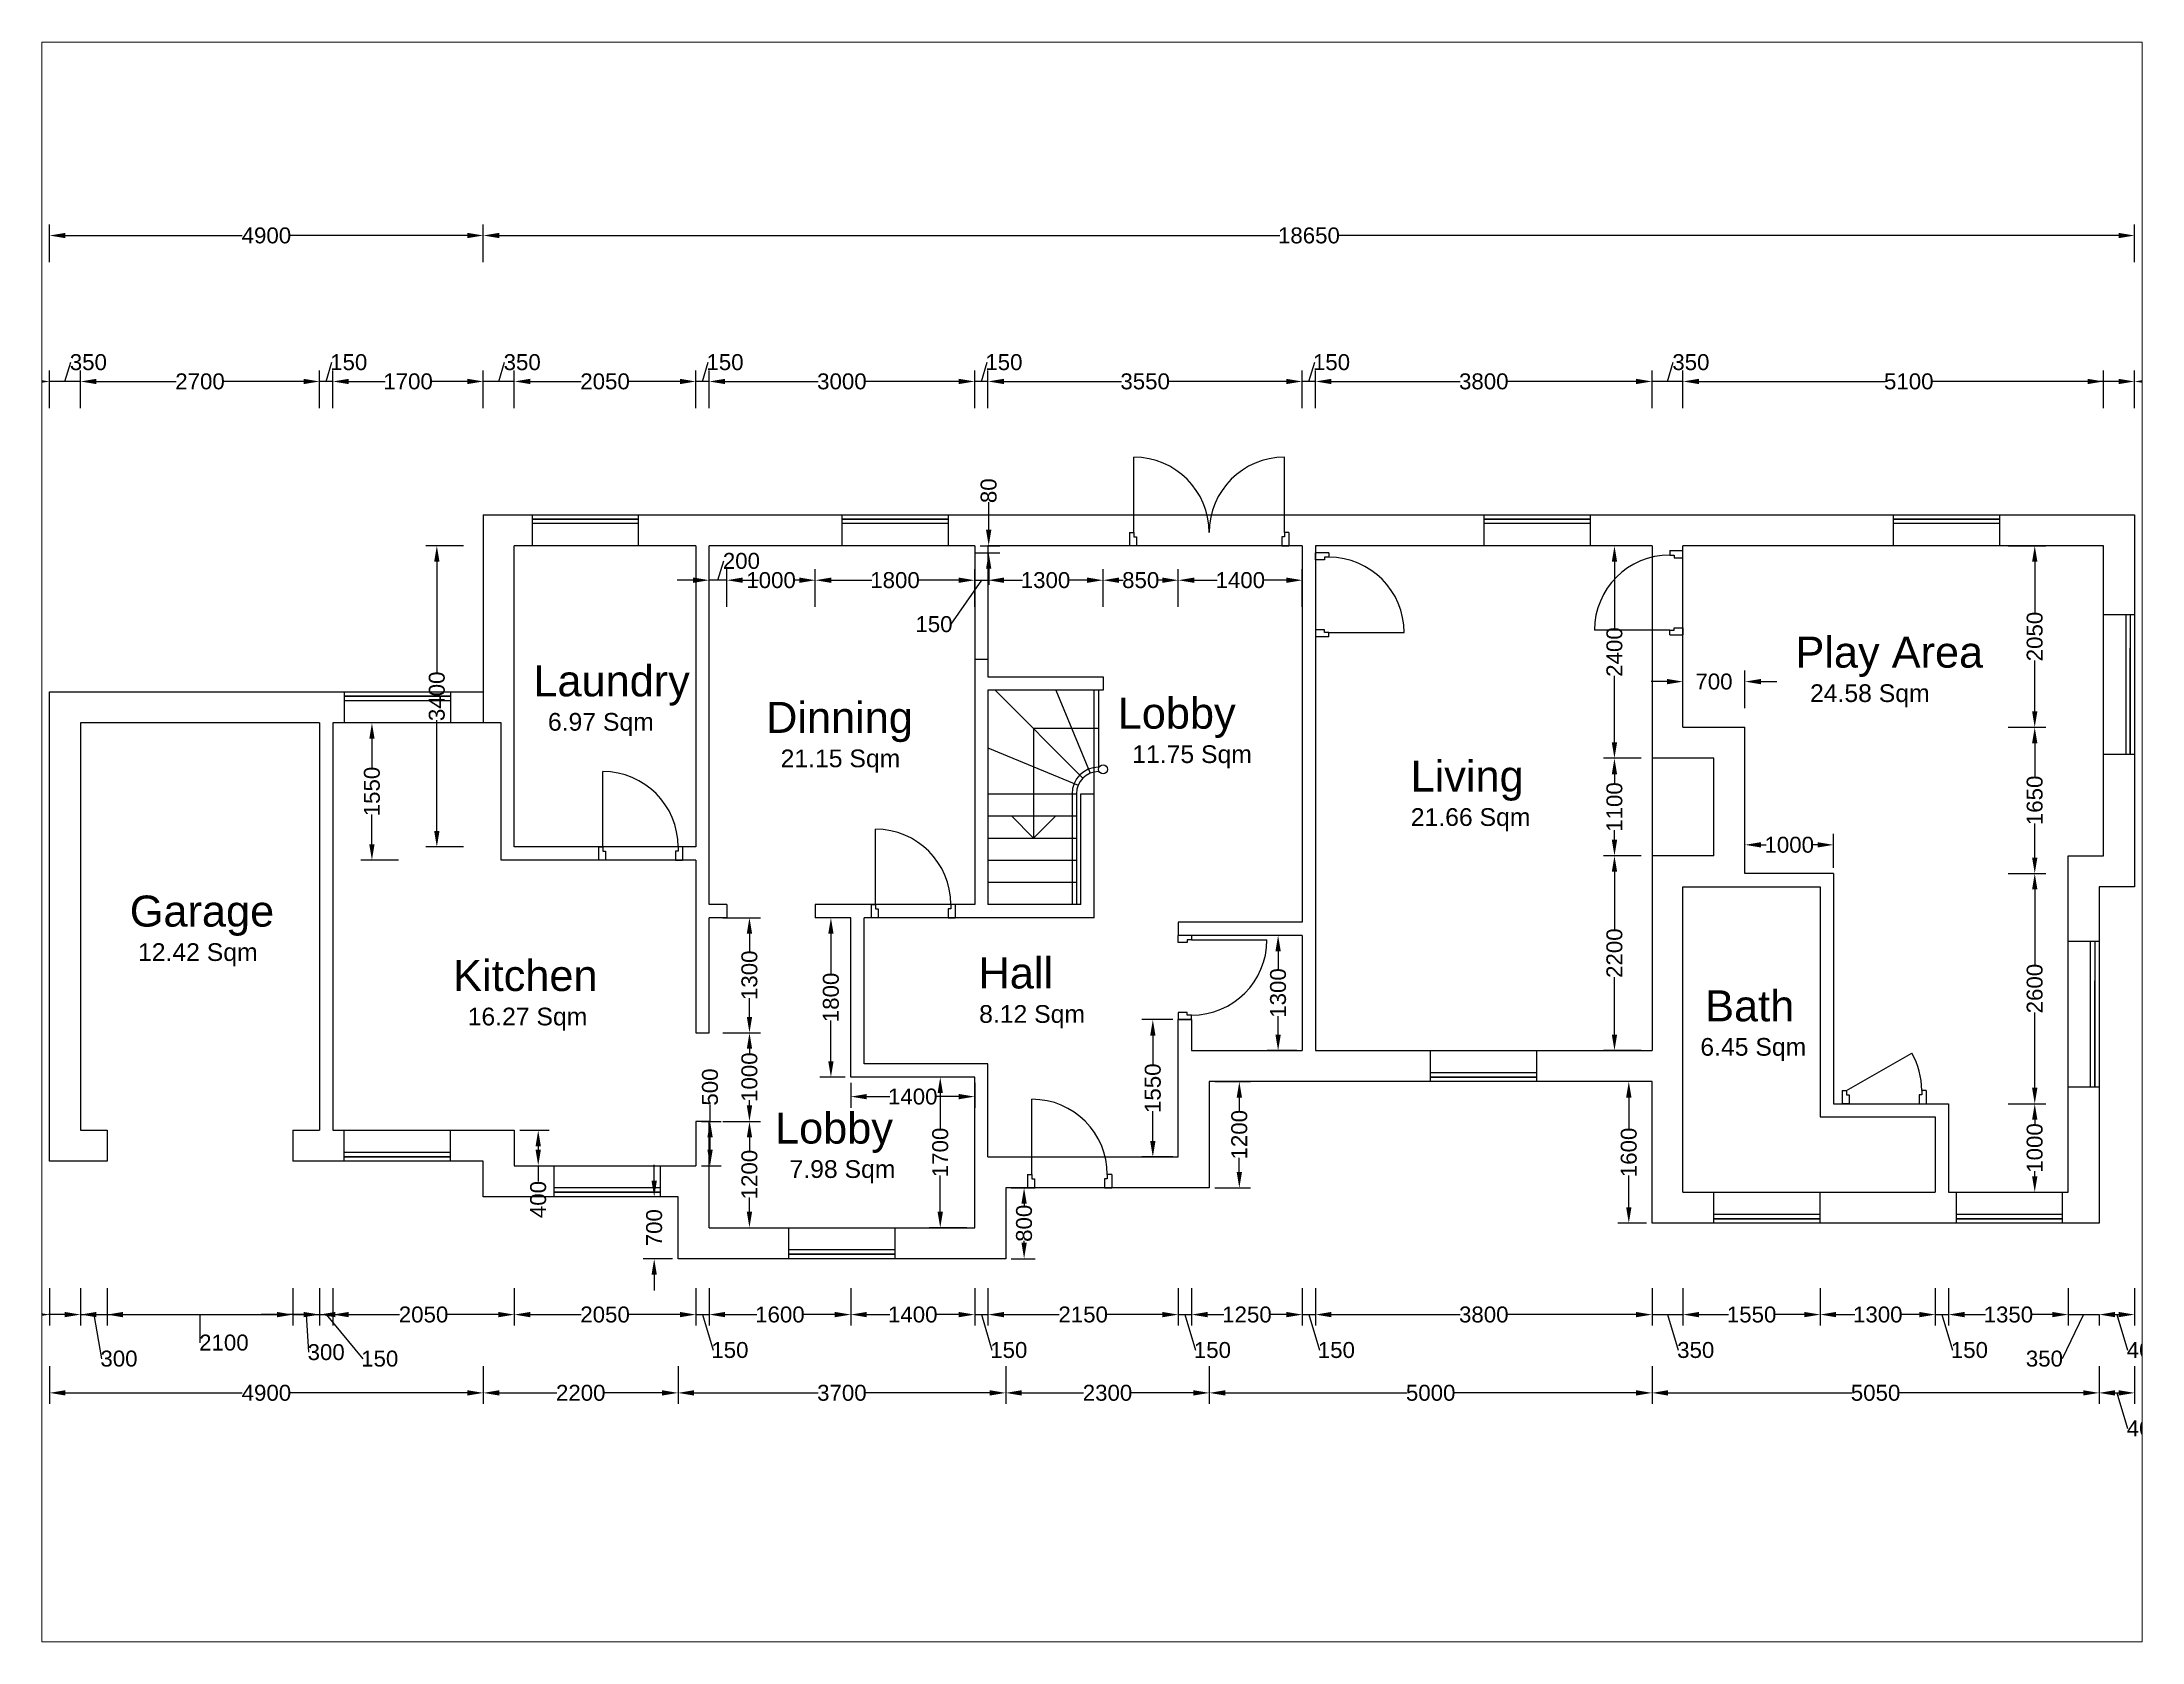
# Paper-space layout 'Layout2' of a CAD drawing. Header units: millimetres, sheet in inches. Extents: x 0.26 to 10.2, y 0.21 to 7.78.
# The model-space entities are those that its viewports show. They can reach past a viewport. Long polylines and large blocks are cut down to what shows.
import ezdxf

# ---------------------------------------------------------------- set-up
doc = ezdxf.new("R2010")
doc.units = ezdxf.units.MM
doc.header["$MEASUREMENT"] = 0
doc.linetypes.add('CENTER2', pattern=[1.125, 0.75, -0.125, 0.125, -0.125])
for name, color, linetype in [('1walls', 7, 'Continuous'), ('dli (dimension lines)', 10, 'Continuous'), ('doors', 90, 'Continuous'), ('staircase', 210, 'Continuous'), ('text labels', 7, 'Continuous'), ('title block', 18, 'Continuous'), ('windows', 130, 'Continuous')]:
    doc.layers.add(name, color=color, linetype=linetype)
doc.styles.get("Standard").update_dxf_attribs({"font": 'arial.ttf'})
doc.dimstyles.new('Annotative', dxfattribs={"dimscale": 0, "dimtxt": 1.8, "dimasz": 1.8, "dimexe": 1.25, "dimexo": 0.63, "dimgap": 0, "dimtad": 0, "dimdec": 0, "dimzin": 0, "dimdsep": 46, "dimtxsty": 'Standard', "dimcen": -2.5, "dimadec": 0, "dimazin": 0, "dimtfac": 1, "dimtdec": 0, "dimtofl": 0, "dimtmove": 0, "dimatfit": 3, "dimldrblk": 'DOT', "dimfxl": 3, "dimfxlon": 1, "dimtolj": 1, "dimtzin": 0, "dimarcsym": 0})

# ---------------------------------------------------------------- blocks, each defined once
blk = doc.blocks.new('*U4')
for p, q in [((0, 0), (0, 350)), ((1200, 0), (1200, 350)), ((1200, 100), (0, 100)), ((0, 50), (1200, 50)), ((1200, 50), (0, 50))]:
    blk.add_line(p, q)
blk = doc.blocks.new('*U5')
for p, q in [((0, 350), (0, 0)), ((0, 300), (1200, 300)), ((1200, 300), (0, 300)), ((1200, 250), (0, 250)), ((1200, 350), (1200, 0))]:
    blk.add_line(p, q)
blk = doc.blocks.new('*U3')
for p, q in [((0, 0), (0, 350)), ((1575, 0), (1575, 350)), ((1575, 100), (0, 100)), ((0, 50), (1200, 50)), ((1575, 50), (0, 50))]:
    blk.add_line(p, q)
blk = doc.blocks.new('*U2')
for p, q in [((0, 0), (0, 350)), ((1646, 0), (1646, 350)), ((1646, 100), (0, 100)), ((0, 50), (1200, 50)), ((1646, 50), (0, 50))]:
    blk.add_line(p, q)
blk = doc.blocks.new('door')
for p, q in [((50, 150), (50, 1000)), ((0, 150), (0, 0)), ((0, 150), (50, 150)), ((80, 0), (0, 0)), ((50, 150), (50, 100)), ((50, 100), (80, 100)), ((80, 100), (80, 0)), ((900, 100), (870, 100)), ((870, 100), (870, 0)), ((870, 0), (950, 0)), ((950, 150), (900, 150)), ((900, 150), (900, 100)), ((950, 150), (950, 0))]:
    blk.add_line(p, q)
blk.add_arc((50, 150), 850, 0, 90)
blk = doc.blocks.new('*U7')
for p, q in [((50, 150), (50, 1000)), ((0, 150), (0, 0)), ((0, 150), (50, 150)), ((80, 0), (0, 0)), ((50, 150), (50, 100)), ((50, 100), (80, 100)), ((80, 100), (80, 0)), ((900, 100), (870, 100)), ((870, 100), (870, 0)), ((870, 0), (950, 0)), ((950, 150), (900, 150)), ((900, 150), (900, 100)), ((950, 150), (950, 0))]:
    blk.add_line(p, q)
blk.add_arc((50, 150), 850, 0, 90)
blk = doc.blocks.new('*U8')
for p, q in [((900, 150), (900, 1000)), ((0, 150), (0, 0)), ((0, 150), (50, 150)), ((80, 0), (0, 0)), ((50, 150), (50, 100)), ((50, 100), (80, 100)), ((80, 100), (80, 0)), ((900, 100), (870, 100)), ((870, 100), (870, 0)), ((870, 0), (950, 0)), ((950, 150), (900, 150)), ((900, 150), (900, 100)), ((950, 150), (950, 0))]:
    blk.add_line(p, q)
blk.add_arc((900, 150), 850, 90, 180)
blk = doc.blocks.new('doubledoor')
for p, q in [((50, 150), (50, 1000)), ((1750, 150), (1750, 1000)), ((0, 150), (0, 0)), ((0, 150), (50, 150)), ((80, 0), (0, 0)), ((50, 150), (50, 100)), ((50, 100), (80, 100)), ((80, 100), (80, 0)), ((1750, 100), (1720, 100)), ((1720, 100), (1720, 0)), ((1720, 0), (1800, 0)), ((1800, 150), (1750, 150)), ((1750, 150), (1750, 100)), ((1800, 150), (1800, 0))]:
    blk.add_line(p, q)
for centre, start, end in [((50, 150), 0, 90), ((1750, 150), 90, 180)]:
    blk.add_arc(centre, 850, start, end)
blk = doc.blocks.new('*D12')
at = {"layer": 'Defpoints', "color": 0}
for p in [(24187, 9221), (24187, 8583), (23837, 8233)]:
    blk.add_point(p, dxfattribs=at)
at = {"layer": 'dli (dimension lines)', "color": 0, "lineweight": -2, "transparency": 16777216}
for p, q in [((23837, 8921), (23837, 9346)), ((24187, 8921), (24187, 9346)), ((23657, 9221), (23477, 9221)), ((24367, 9221), (24547, 9221))]:
    blk.add_line(p, q, dxfattribs=at)
at = {"layer": 'dli (dimension lines)', "color": 0, "transparency": 16777216}
for points in [[(23657, 9251), (23657, 9191), (23837, 9221)], [(24367, 9251), (24367, 9191), (24187, 9221)]]:
    blk.add_solid(points, dxfattribs=at)
at = {"layer": 'dli (dimension lines)', "color": 0, "transparency": 16777216, "insert": (24745, 9221), "char_height": 180, "attachment_point": 5}
blk.add_mtext('\\A1;350', dxfattribs=at)
blk = doc.blocks.new('_Dot')
at = {"color": 0, "linetype": 'ByBlock', "lineweight": -2}
blk.add_line((-0.5, 0), (-1, 0), dxfattribs=at)
at = {"color": 0, "linetype": 'ByBlock', "const_width": 0.5}
blk.add_lwpolyline([(-0.25, 0, 1), (0.25, 0, 1)], format="xyb", close=True, dxfattribs=at)
blk = doc.blocks.new('*D13')
at = {"layer": 'Defpoints', "color": 0}
for p in [(19087, 9221), (24187, 8583), (19087, 8233)]:
    blk.add_point(p, dxfattribs=at)
at = {"layer": 'dli (dimension lines)', "color": 0, "lineweight": -2, "transparency": 16777216}
for p, q in [((19087, 8921), (19087, 9346)), ((24187, 8921), (24187, 9346)), ((19267, 9221), (21369, 9221)), ((24007, 9221), (21905, 9221))]:
    blk.add_line(p, q, dxfattribs=at)
at = {"layer": 'dli (dimension lines)', "color": 0, "transparency": 16777216}
for points in [[(19267, 9251), (19267, 9191), (19087, 9221)], [(24007, 9251), (24007, 9191), (24187, 9221)]]:
    blk.add_solid(points, dxfattribs=at)
at = {"layer": 'dli (dimension lines)', "color": 0, "transparency": 16777216, "insert": (21637, 9221), "char_height": 180, "attachment_point": 5}
blk.add_mtext('\\A1;5100', dxfattribs=at)
blk = doc.blocks.new('*D14')
at = {"layer": 'Defpoints', "color": 0}
for p in [(18737, 9221), (18737, 8233), (19087, 8233)]:
    blk.add_point(p, dxfattribs=at)
at = {"layer": 'dli (dimension lines)', "color": 0, "lineweight": -2, "transparency": 16777216}
for p, q in [((18737, 8921), (18737, 9346)), ((18912, 9221), (18977, 9438)), ((19087, 8921), (19087, 9346)), ((18557, 9221), (18377, 9221)), ((19087, 9221), (18737, 9221)), ((19267, 9221), (19447, 9221))]:
    blk.add_line(p, q, dxfattribs=at)
at = {"layer": 'dli (dimension lines)', "color": 0, "transparency": 16777216}
for points in [[(18557, 9251), (18557, 9191), (18737, 9221)], [(19267, 9251), (19267, 9191), (19087, 9221)]]:
    blk.add_solid(points, dxfattribs=at)
at = {"layer": 'dli (dimension lines)', "color": 0, "transparency": 16777216, "insert": (19176, 9438), "char_height": 180, "attachment_point": 5}
blk.add_mtext('\\A1;350', dxfattribs=at)
blk = doc.blocks.new('*D15')
at = {"layer": 'Defpoints', "color": 0}
for p in [(14937, 9221), (14937, 8233), (18737, 8233)]:
    blk.add_point(p, dxfattribs=at)
at = {"layer": 'dli (dimension lines)', "color": 0, "lineweight": -2, "transparency": 16777216}
for p, q in [((14937, 8921), (14937, 9346)), ((18737, 8921), (18737, 9346)), ((15117, 9221), (16569, 9221)), ((18557, 9221), (17105, 9221))]:
    blk.add_line(p, q, dxfattribs=at)
at = {"layer": 'dli (dimension lines)', "color": 0, "transparency": 16777216}
for points in [[(15117, 9251), (15117, 9191), (14937, 9221)], [(18557, 9251), (18557, 9191), (18737, 9221)]]:
    blk.add_solid(points, dxfattribs=at)
at = {"layer": 'dli (dimension lines)', "color": 0, "transparency": 16777216, "insert": (16837, 9221), "char_height": 180, "attachment_point": 5}
blk.add_mtext('\\A1;3800', dxfattribs=at)
blk = doc.blocks.new('*D16')
at = {"layer": 'Defpoints', "color": 0}
for p in [(14787, 9221), (14787, 8233), (14937, 8233)]:
    blk.add_point(p, dxfattribs=at)
at = {"layer": 'dli (dimension lines)', "color": 0, "lineweight": -2, "transparency": 16777216}
for p, q in [((14787, 8921), (14787, 9346)), ((14862, 9221), (14927, 9438)), ((14937, 8921), (14937, 9346)), ((14607, 9221), (14427, 9221)), ((14937, 9221), (14787, 9221)), ((15117, 9221), (15297, 9221))]:
    blk.add_line(p, q, dxfattribs=at)
at = {"layer": 'dli (dimension lines)', "color": 0, "transparency": 16777216}
for points in [[(14607, 9251), (14607, 9191), (14787, 9221)], [(15117, 9251), (15117, 9191), (14937, 9221)]]:
    blk.add_solid(points, dxfattribs=at)
at = {"layer": 'dli (dimension lines)', "color": 0, "transparency": 16777216, "insert": (15117, 9438), "char_height": 180, "attachment_point": 5}
blk.add_mtext('\\A1;150', dxfattribs=at)
blk = doc.blocks.new('*D17')
at = {"layer": 'Defpoints', "color": 0}
for p in [(11237, 9221), (11237, 8233), (14787, 8233)]:
    blk.add_point(p, dxfattribs=at)
at = {"layer": 'dli (dimension lines)', "color": 0, "lineweight": -2, "transparency": 16777216}
for p, q in [((11237, 8921), (11237, 9346)), ((14787, 8921), (14787, 9346)), ((11417, 9221), (12744, 9221)), ((14607, 9221), (13280, 9221))]:
    blk.add_line(p, q, dxfattribs=at)
at = {"layer": 'dli (dimension lines)', "color": 0, "transparency": 16777216}
for points in [[(11417, 9251), (11417, 9191), (11237, 9221)], [(14607, 9251), (14607, 9191), (14787, 9221)]]:
    blk.add_solid(points, dxfattribs=at)
at = {"layer": 'dli (dimension lines)', "color": 0, "transparency": 16777216, "insert": (13012, 9221), "char_height": 180, "attachment_point": 5}
blk.add_mtext('\\A1;3550', dxfattribs=at)
blk = doc.blocks.new('*D18')
at = {"layer": 'Defpoints', "color": 0}
for p in [(11087, 9221), (11087, 8233), (11237, 8233)]:
    blk.add_point(p, dxfattribs=at)
at = {"layer": 'dli (dimension lines)', "color": 0, "lineweight": -2, "transparency": 16777216}
for p, q in [((11087, 8921), (11087, 9346)), ((11162, 9221), (11227, 9438)), ((11237, 8921), (11237, 9346)), ((10907, 9221), (10727, 9221)), ((11237, 9221), (11087, 9221)), ((11417, 9221), (11597, 9221))]:
    blk.add_line(p, q, dxfattribs=at)
at = {"layer": 'dli (dimension lines)', "color": 0, "transparency": 16777216}
for points in [[(10907, 9251), (10907, 9191), (11087, 9221)], [(11417, 9251), (11417, 9191), (11237, 9221)]]:
    blk.add_solid(points, dxfattribs=at)
at = {"layer": 'dli (dimension lines)', "color": 0, "transparency": 16777216, "insert": (11417, 9438), "char_height": 180, "attachment_point": 5}
blk.add_mtext('\\A1;150', dxfattribs=at)
blk = doc.blocks.new('*D19')
at = {"layer": 'Defpoints', "color": 0}
for p in [(8087, 9221), (8087, 8233), (11087, 8233)]:
    blk.add_point(p, dxfattribs=at)
at = {"layer": 'dli (dimension lines)', "color": 0, "lineweight": -2, "transparency": 16777216}
for p, q in [((8087, 8921), (8087, 9346)), ((11087, 8921), (11087, 9346)), ((8267, 9221), (9319, 9221)), ((10907, 9221), (9855, 9221))]:
    blk.add_line(p, q, dxfattribs=at)
at = {"layer": 'dli (dimension lines)', "color": 0, "transparency": 16777216}
for points in [[(8267, 9251), (8267, 9191), (8087, 9221)], [(10907, 9251), (10907, 9191), (11087, 9221)]]:
    blk.add_solid(points, dxfattribs=at)
at = {"layer": 'dli (dimension lines)', "color": 0, "transparency": 16777216, "insert": (9587, 9221), "char_height": 180, "attachment_point": 5}
blk.add_mtext('\\A1;3000', dxfattribs=at)
blk = doc.blocks.new('*D20')
at = {"layer": 'Defpoints', "color": 0}
for p in [(7937, 9221), (7937, 8233), (8087, 8233)]:
    blk.add_point(p, dxfattribs=at)
at = {"layer": 'dli (dimension lines)', "color": 0, "lineweight": -2, "transparency": 16777216}
for p, q in [((7937, 8921), (7937, 9346)), ((8012, 9221), (8077, 9438)), ((8087, 8921), (8087, 9346)), ((7757, 9221), (7577, 9221)), ((8087, 9221), (7937, 9221)), ((8267, 9221), (8447, 9221))]:
    blk.add_line(p, q, dxfattribs=at)
at = {"layer": 'dli (dimension lines)', "color": 0, "transparency": 16777216}
for points in [[(7757, 9251), (7757, 9191), (7937, 9221)], [(8267, 9251), (8267, 9191), (8087, 9221)]]:
    blk.add_solid(points, dxfattribs=at)
at = {"layer": 'dli (dimension lines)', "color": 0, "transparency": 16777216, "insert": (8267, 9438), "char_height": 180, "attachment_point": 5}
blk.add_mtext('\\A1;150', dxfattribs=at)
blk = doc.blocks.new('*D21')
at = {"layer": 'Defpoints', "color": 0}
for p in [(5887, 9221), (5887, 8233), (7937, 8233)]:
    blk.add_point(p, dxfattribs=at)
at = {"layer": 'dli (dimension lines)', "color": 0, "lineweight": -2, "transparency": 16777216}
for p, q in [((5887, 8921), (5887, 9346)), ((7937, 8921), (7937, 9346)), ((6067, 9221), (6642, 9221)), ((7757, 9221), (7182, 9221))]:
    blk.add_line(p, q, dxfattribs=at)
at = {"layer": 'dli (dimension lines)', "color": 0, "transparency": 16777216}
for points in [[(6067, 9251), (6067, 9191), (5887, 9221)], [(7757, 9251), (7757, 9191), (7937, 9221)]]:
    blk.add_solid(points, dxfattribs=at)
at = {"layer": 'dli (dimension lines)', "color": 0, "transparency": 16777216, "insert": (6912, 9221), "char_height": 180, "attachment_point": 5}
blk.add_mtext('\\A1;2050', dxfattribs=at)
blk = doc.blocks.new('*D22')
at = {"layer": 'Defpoints', "color": 0}
for p in [(5537, 9221), (5537, 8583), (5887, 8233)]:
    blk.add_point(p, dxfattribs=at)
at = {"layer": 'dli (dimension lines)', "color": 0, "lineweight": -2, "transparency": 16777216}
for p, q in [((5537, 8921), (5537, 9346)), ((5712, 9221), (5777, 9438)), ((5887, 8921), (5887, 9346)), ((5357, 9221), (5177, 9221)), ((5887, 9221), (5537, 9221)), ((6067, 9221), (6247, 9221))]:
    blk.add_line(p, q, dxfattribs=at)
at = {"layer": 'dli (dimension lines)', "color": 0, "transparency": 16777216}
for points in [[(5357, 9251), (5357, 9191), (5537, 9221)], [(6067, 9251), (6067, 9191), (5887, 9221)]]:
    blk.add_solid(points, dxfattribs=at)
at = {"layer": 'dli (dimension lines)', "color": 0, "transparency": 16777216, "insert": (5976, 9438), "char_height": 180, "attachment_point": 5}
blk.add_mtext('\\A1;350', dxfattribs=at)
blk = doc.blocks.new('*D23')
at = {"layer": 'Defpoints', "color": 0}
for p in [(3837, 9221), (5537, 8583), (3837, 6233)]:
    blk.add_point(p, dxfattribs=at)
at = {"layer": 'dli (dimension lines)', "color": 0, "lineweight": -2, "transparency": 16777216}
for p, q in [((3837, 8921), (3837, 9346)), ((5537, 8921), (5537, 9346)), ((4017, 9221), (4427, 9221)), ((5357, 9221), (4947, 9221))]:
    blk.add_line(p, q, dxfattribs=at)
at = {"layer": 'dli (dimension lines)', "color": 0, "transparency": 16777216}
for points in [[(4017, 9251), (4017, 9191), (3837, 9221)], [(5357, 9251), (5357, 9191), (5537, 9221)]]:
    blk.add_solid(points, dxfattribs=at)
at = {"layer": 'dli (dimension lines)', "color": 0, "transparency": 16777216, "insert": (4687, 9221), "char_height": 180, "attachment_point": 5}
blk.add_mtext('\\A1;1700', dxfattribs=at)
blk = doc.blocks.new('*D24')
at = {"layer": 'Defpoints', "color": 0}
for p in [(3687, 9221), (3687, 6233), (3837, 6233)]:
    blk.add_point(p, dxfattribs=at)
at = {"layer": 'dli (dimension lines)', "color": 0, "lineweight": -2, "transparency": 16777216}
for p, q in [((3687, 8921), (3687, 9346)), ((3762, 9221), (3827, 9438)), ((3837, 8921), (3837, 9346)), ((3507, 9221), (3327, 9221)), ((3837, 9221), (3687, 9221)), ((4017, 9221), (4197, 9221))]:
    blk.add_line(p, q, dxfattribs=at)
at = {"layer": 'dli (dimension lines)', "color": 0, "transparency": 16777216}
for points in [[(3507, 9251), (3507, 9191), (3687, 9221)], [(4017, 9251), (4017, 9191), (3837, 9221)]]:
    blk.add_solid(points, dxfattribs=at)
at = {"layer": 'dli (dimension lines)', "color": 0, "transparency": 16777216, "insert": (4017, 9438), "char_height": 180, "attachment_point": 5}
blk.add_mtext('\\A1;150', dxfattribs=at)
blk = doc.blocks.new('*D25')
at = {"layer": 'Defpoints', "color": 0}
for p in [(987, 9221), (987, 6233), (3687, 6233)]:
    blk.add_point(p, dxfattribs=at)
at = {"layer": 'dli (dimension lines)', "color": 0, "lineweight": -2, "transparency": 16777216}
for p, q in [((987, 8921), (987, 9346)), ((3687, 8921), (3687, 9346)), ((1167, 9221), (2067, 9221)), ((3507, 9221), (2607, 9221))]:
    blk.add_line(p, q, dxfattribs=at)
at = {"layer": 'dli (dimension lines)', "color": 0, "transparency": 16777216}
for points in [[(1167, 9251), (1167, 9191), (987, 9221)], [(3507, 9251), (3507, 9191), (3687, 9221)]]:
    blk.add_solid(points, dxfattribs=at)
at = {"layer": 'dli (dimension lines)', "color": 0, "transparency": 16777216, "insert": (2337, 9221), "char_height": 180, "attachment_point": 5}
blk.add_mtext('\\A1;2700', dxfattribs=at)
blk = doc.blocks.new('*D26')
at = {"layer": 'Defpoints', "color": 0}
for p in [(637, 9221), (637, 6583), (987, 6233)]:
    blk.add_point(p, dxfattribs=at)
at = {"layer": 'dli (dimension lines)', "color": 0, "lineweight": -2, "transparency": 16777216}
for p, q in [((637, 8921), (637, 9346)), ((812, 9221), (877, 9438)), ((987, 8921), (987, 9346)), ((457, 9221), (277, 9221)), ((987, 9221), (637, 9221)), ((1167, 9221), (1347, 9221))]:
    blk.add_line(p, q, dxfattribs=at)
at = {"layer": 'dli (dimension lines)', "color": 0, "transparency": 16777216}
for points in [[(457, 9251), (457, 9191), (637, 9221)], [(1167, 9251), (1167, 9191), (987, 9221)]]:
    blk.add_solid(points, dxfattribs=at)
at = {"layer": 'dli (dimension lines)', "color": 0, "transparency": 16777216, "insert": (1076, 9438), "char_height": 180, "attachment_point": 5}
blk.add_mtext('\\A1;350', dxfattribs=at)
blk = doc.blocks.new('*D27')
at = {"layer": 'Defpoints', "color": 0}
for p in [(637, 5716), (-375, 416), (637, 416)]:
    blk.add_point(p, dxfattribs=at)
at = {"layer": 'dli (dimension lines)', "color": 0, "lineweight": -2, "transparency": 16777216}
for p, q in [((-75, 5716), (-500, 5716)), ((-375, 5536), (-375, 3335)), ((-375, 596), (-375, 2798)), ((-75, 416), (-500, 416))]:
    blk.add_line(p, q, dxfattribs=at)
at = {"layer": 'dli (dimension lines)', "color": 0, "transparency": 16777216}
for points in [[(-405, 5536), (-345, 5536), (-375, 5716)], [(-405, 596), (-345, 596), (-375, 416)]]:
    blk.add_solid(points, dxfattribs=at)
at = {"layer": 'dli (dimension lines)', "color": 0, "transparency": 16777216, "insert": (-375, 3066), "char_height": 180, "attachment_point": 5, "rotation": 90}
blk.add_mtext('\\A1;5300', dxfattribs=at)
blk = doc.blocks.new('*D28')
at = {"layer": 'Defpoints', "color": 0}
for p in [(-375, 5716), (637, 5716), (637, 416)]:
    blk.add_point(p, dxfattribs=at)
at = {"layer": 'dli (dimension lines)', "color": 0, "lineweight": -2, "transparency": 16777216}
for p, q in [((-75, 5716), (-500, 5716)), ((-375, 5536), (-375, 3335)), ((-375, 596), (-375, 2798)), ((-75, 416), (-500, 416))]:
    blk.add_line(p, q, dxfattribs=at)
at = {"layer": 'dli (dimension lines)', "color": 0, "transparency": 16777216}
for points in [[(-405, 5536), (-345, 5536), (-375, 5716)], [(-405, 596), (-345, 596), (-375, 416)]]:
    blk.add_solid(points, dxfattribs=at)
at = {"layer": 'dli (dimension lines)', "color": 0, "transparency": 16777216, "insert": (-375, 3066), "char_height": 180, "attachment_point": 5, "rotation": 90}
blk.add_mtext('\\A1;5300', dxfattribs=at)
blk = doc.blocks.new('*D29')
at = {"layer": 'Defpoints', "color": 0}
for p in [(-375, 7716), (5537, 7716), (637, 5716)]:
    blk.add_point(p, dxfattribs=at)
at = {"layer": 'dli (dimension lines)', "color": 0, "lineweight": -2, "transparency": 16777216}
for p, q in [((-75, 7716), (-500, 7716)), ((-375, 7536), (-375, 6986)), ((-375, 5896), (-375, 6446)), ((-75, 5716), (-500, 5716))]:
    blk.add_line(p, q, dxfattribs=at)
at = {"layer": 'dli (dimension lines)', "color": 0, "transparency": 16777216}
for points in [[(-405, 7536), (-345, 7536), (-375, 7716)], [(-405, 5896), (-345, 5896), (-375, 5716)]]:
    blk.add_solid(points, dxfattribs=at)
at = {"layer": 'dli (dimension lines)', "color": 0, "transparency": 16777216, "insert": (-375, 6716), "char_height": 180, "attachment_point": 5, "rotation": 90}
blk.add_mtext('\\A1;2000', dxfattribs=at)
blk = doc.blocks.new('*D30')
at = {"layer": 'Defpoints', "color": 0}
for p in [(24187, 10869), (5537, 7716), (24187, 7716)]:
    blk.add_point(p, dxfattribs=at)
at = {"layer": 'dli (dimension lines)', "color": 0, "lineweight": -2, "transparency": 16777216}
for p, q in [((5537, 10569), (5537, 10994)), ((24187, 10569), (24187, 10994)), ((5717, 10869), (14532, 10869)), ((24007, 10869), (15192, 10869))]:
    blk.add_line(p, q, dxfattribs=at)
at = {"layer": 'dli (dimension lines)', "color": 0, "transparency": 16777216}
for points in [[(5717, 10899), (5717, 10839), (5537, 10869)], [(24007, 10899), (24007, 10839), (24187, 10869)]]:
    blk.add_solid(points, dxfattribs=at)
at = {"layer": 'dli (dimension lines)', "color": 0, "transparency": 16777216, "insert": (14862, 10869), "char_height": 180, "attachment_point": 5}
blk.add_mtext('\\A1;18650', dxfattribs=at)
blk = doc.blocks.new('*D31')
at = {"layer": 'Defpoints', "color": 0}
for p in [(5537, 10869), (5537, 7716), (24187, 7716)]:
    blk.add_point(p, dxfattribs=at)
at = {"layer": 'dli (dimension lines)', "color": 0, "lineweight": -2, "transparency": 16777216}
for p, q in [((5537, 10569), (5537, 10994)), ((24187, 10569), (24187, 10994)), ((5717, 10869), (14532, 10869)), ((24007, 10869), (15192, 10869))]:
    blk.add_line(p, q, dxfattribs=at)
at = {"layer": 'dli (dimension lines)', "color": 0, "transparency": 16777216}
for points in [[(5717, 10899), (5717, 10839), (5537, 10869)], [(24007, 10899), (24007, 10839), (24187, 10869)]]:
    blk.add_solid(points, dxfattribs=at)
at = {"layer": 'dli (dimension lines)', "color": 0, "transparency": 16777216, "insert": (14862, 10869), "char_height": 180, "attachment_point": 5}
blk.add_mtext('\\A1;18650', dxfattribs=at)
blk = doc.blocks.new('*D32')
at = {"layer": 'Defpoints', "color": 0}
for p in [(637, 10869), (5537, 7716), (637, 5716)]:
    blk.add_point(p, dxfattribs=at)
at = {"layer": 'dli (dimension lines)', "color": 0, "lineweight": -2, "transparency": 16777216}
for p, q in [((637, 10569), (637, 10994)), ((5537, 10569), (5537, 10994)), ((817, 10869), (2815, 10869)), ((5357, 10869), (3359, 10869))]:
    blk.add_line(p, q, dxfattribs=at)
at = {"layer": 'dli (dimension lines)', "color": 0, "transparency": 16777216}
for points in [[(817, 10899), (817, 10839), (637, 10869)], [(5357, 10899), (5357, 10839), (5537, 10869)]]:
    blk.add_solid(points, dxfattribs=at)
at = {"layer": 'dli (dimension lines)', "color": 0, "transparency": 16777216, "insert": (3087, 10869), "char_height": 180, "attachment_point": 5}
blk.add_mtext('\\A1;4900', dxfattribs=at)
blk = doc.blocks.new('*D33')
at = {"layer": 'Defpoints', "color": 0}
for p in [(987, -246), (637, -596), (987, -1315)]:
    blk.add_point(p, dxfattribs=at)
at = {"layer": 'dli (dimension lines)', "color": 0, "lineweight": -2, "transparency": 16777216}
for p, q in [((637, -1015), (637, -1440)), ((987, -1015), (987, -1440)), ((457, -1315), (268, -1315)), ((1167, -1315), (1347, -1315))]:
    blk.add_line(p, q, dxfattribs=at)
at = {"layer": 'dli (dimension lines)', "color": 0, "transparency": 16777216}
for points in [[(457, -1285), (457, -1345), (637, -1315)], [(1167, -1285), (1167, -1345), (987, -1315)]]:
    blk.add_solid(points, dxfattribs=at)
at = {"layer": 'dli (dimension lines)', "color": 0, "transparency": 16777216, "insert": (69, -1315), "char_height": 180, "attachment_point": 5}
blk.add_mtext('\\A1;350', dxfattribs=at)
blk = doc.blocks.new('*D34')
at = {"layer": 'Defpoints', "color": 0}
for p in [(987, -246), (1287, -596), (1287, -1315)]:
    blk.add_point(p, dxfattribs=at)
at = {"layer": 'dli (dimension lines)', "color": 0, "lineweight": -2, "transparency": 16777216}
for p, q in [((987, -1015), (987, -1440)), ((1287, -1015), (1287, -1440)), ((807, -1315), (627, -1315)), ((987, -1315), (1287, -1315)), ((1137, -1315), (1223, -1813)), ((1467, -1315), (1647, -1315))]:
    blk.add_line(p, q, dxfattribs=at)
at = {"layer": 'dli (dimension lines)', "color": 0, "transparency": 16777216}
for points in [[(807, -1285), (807, -1345), (987, -1315)], [(1467, -1285), (1467, -1345), (1287, -1315)]]:
    blk.add_solid(points, dxfattribs=at)
at = {"layer": 'dli (dimension lines)', "color": 0, "transparency": 16777216, "insert": (1422, -1813), "char_height": 180, "attachment_point": 5}
blk.add_mtext('\\A1;300', dxfattribs=at)
blk = doc.blocks.new('*D35')
at = {"layer": 'Defpoints', "color": 0}
for p in [(1287, -596), (3387, -596), (3387, -1315)]:
    blk.add_point(p, dxfattribs=at)
at = {"layer": 'dli (dimension lines)', "color": 0, "lineweight": -2, "transparency": 16777216}
for p, q in [((1287, -1015), (1287, -1440)), ((3387, -1015), (3387, -1440)), ((1467, -1315), (3207, -1315)), ((2337, -1315), (2337, -1632))]:
    blk.add_line(p, q, dxfattribs=at)
at = {"layer": 'dli (dimension lines)', "color": 0, "transparency": 16777216}
for points in [[(1467, -1285), (1467, -1345), (1287, -1315)], [(3207, -1285), (3207, -1345), (3387, -1315)]]:
    blk.add_solid(points, dxfattribs=at)
at = {"layer": 'dli (dimension lines)', "color": 0, "transparency": 16777216, "insert": (2607, -1632), "char_height": 180, "attachment_point": 5}
blk.add_mtext('\\A1;2100', dxfattribs=at)
blk = doc.blocks.new('*D36')
at = {"layer": 'Defpoints', "color": 0}
for p in [(3687, -246), (3387, -596), (3687, -1315)]:
    blk.add_point(p, dxfattribs=at)
at = {"layer": 'dli (dimension lines)', "color": 0, "lineweight": -2, "transparency": 16777216}
for p, q in [((3387, -1015), (3387, -1440)), ((3687, -1015), (3687, -1440)), ((3207, -1315), (3027, -1315)), ((3387, -1315), (3687, -1315)), ((3537, -1315), (3564, -1740)), ((3867, -1315), (4047, -1315))]:
    blk.add_line(p, q, dxfattribs=at)
at = {"layer": 'dli (dimension lines)', "color": 0, "transparency": 16777216}
for points in [[(3207, -1285), (3207, -1345), (3387, -1315)], [(3867, -1285), (3867, -1345), (3687, -1315)]]:
    blk.add_solid(points, dxfattribs=at)
at = {"layer": 'dli (dimension lines)', "color": 0, "transparency": 16777216, "insert": (3762, -1740), "char_height": 180, "attachment_point": 5}
blk.add_mtext('\\A1;300', dxfattribs=at)
blk = doc.blocks.new('*D37')
at = {"layer": 'Defpoints', "color": 0}
for p in [(3687, -246), (3837, -246), (3837, -1315)]:
    blk.add_point(p, dxfattribs=at)
at = {"layer": 'dli (dimension lines)', "color": 0, "lineweight": -2, "transparency": 16777216}
for p, q in [((3687, -1015), (3687, -1440)), ((3837, -1015), (3837, -1440)), ((3507, -1315), (3327, -1315)), ((3687, -1315), (3837, -1315)), ((3762, -1315), (4177, -1813)), ((4017, -1315), (4197, -1315))]:
    blk.add_line(p, q, dxfattribs=at)
at = {"layer": 'dli (dimension lines)', "color": 0, "transparency": 16777216}
for points in [[(3507, -1285), (3507, -1345), (3687, -1315)], [(4017, -1285), (4017, -1345), (3837, -1315)]]:
    blk.add_solid(points, dxfattribs=at)
at = {"layer": 'dli (dimension lines)', "color": 0, "transparency": 16777216, "insert": (4367, -1813), "char_height": 180, "attachment_point": 5}
blk.add_mtext('\\A1;150', dxfattribs=at)
blk = doc.blocks.new('*D38')
at = {"layer": 'Defpoints', "color": 0}
for p in [(3837, -246), (5887, -246), (5887, -1315)]:
    blk.add_point(p, dxfattribs=at)
at = {"layer": 'dli (dimension lines)', "color": 0, "lineweight": -2, "transparency": 16777216}
for p, q in [((3837, -1015), (3837, -1440)), ((5887, -1015), (5887, -1440)), ((4017, -1315), (4592, -1315)), ((5707, -1315), (5132, -1315))]:
    blk.add_line(p, q, dxfattribs=at)
at = {"layer": 'dli (dimension lines)', "color": 0, "transparency": 16777216}
for points in [[(4017, -1285), (4017, -1345), (3837, -1315)], [(5707, -1285), (5707, -1345), (5887, -1315)]]:
    blk.add_solid(points, dxfattribs=at)
at = {"layer": 'dli (dimension lines)', "color": 0, "transparency": 16777216, "insert": (4862, -1315), "char_height": 180, "attachment_point": 5}
blk.add_mtext('\\A1;2050', dxfattribs=at)
blk = doc.blocks.new('*D39')
at = {"layer": 'Defpoints', "color": 0}
for p in [(7937, -146), (5887, -246), (7937, -1315)]:
    blk.add_point(p, dxfattribs=at)
at = {"layer": 'dli (dimension lines)', "color": 0, "lineweight": -2, "transparency": 16777216}
for p, q in [((5887, -1015), (5887, -1440)), ((7937, -1015), (7937, -1440)), ((6067, -1315), (6642, -1315)), ((7757, -1315), (7182, -1315))]:
    blk.add_line(p, q, dxfattribs=at)
at = {"layer": 'dli (dimension lines)', "color": 0, "transparency": 16777216}
for points in [[(6067, -1285), (6067, -1345), (5887, -1315)], [(7757, -1285), (7757, -1345), (7937, -1315)]]:
    blk.add_solid(points, dxfattribs=at)
at = {"layer": 'dli (dimension lines)', "color": 0, "transparency": 16777216, "insert": (6912, -1315), "char_height": 180, "attachment_point": 5}
blk.add_mtext('\\A1;2050', dxfattribs=at)
blk = doc.blocks.new('*D40')
at = {"layer": 'Defpoints', "color": 0}
for p in [(7937, -146), (8087, -146), (8087, -1315)]:
    blk.add_point(p, dxfattribs=at)
at = {"layer": 'dli (dimension lines)', "color": 0, "lineweight": -2, "transparency": 16777216}
for p, q in [((7937, -1015), (7937, -1440)), ((8087, -1015), (8087, -1440)), ((7757, -1315), (7577, -1315)), ((7937, -1315), (8087, -1315)), ((8012, -1315), (8132, -1716)), ((8267, -1315), (8447, -1315))]:
    blk.add_line(p, q, dxfattribs=at)
at = {"layer": 'dli (dimension lines)', "color": 0, "transparency": 16777216}
for points in [[(7757, -1285), (7757, -1345), (7937, -1315)], [(8267, -1285), (8267, -1345), (8087, -1315)]]:
    blk.add_solid(points, dxfattribs=at)
at = {"layer": 'dli (dimension lines)', "color": 0, "transparency": 16777216, "insert": (8322, -1716), "char_height": 180, "attachment_point": 5}
blk.add_mtext('\\A1;150', dxfattribs=at)
blk = doc.blocks.new('*D41')
at = {"layer": 'Defpoints', "color": 0}
for p in [(9687, 354), (8087, -146), (9687, -1315)]:
    blk.add_point(p, dxfattribs=at)
at = {"layer": 'dli (dimension lines)', "color": 0, "lineweight": -2, "transparency": 16777216}
for p, q in [((8087, -1015), (8087, -1440)), ((9687, -1015), (9687, -1440)), ((8267, -1315), (8627, -1315)), ((9507, -1315), (9147, -1315))]:
    blk.add_line(p, q, dxfattribs=at)
at = {"layer": 'dli (dimension lines)', "color": 0, "transparency": 16777216}
for points in [[(8267, -1285), (8267, -1345), (8087, -1315)], [(9507, -1285), (9507, -1345), (9687, -1315)]]:
    blk.add_solid(points, dxfattribs=at)
at = {"layer": 'dli (dimension lines)', "color": 0, "transparency": 16777216, "insert": (8887, -1315), "char_height": 180, "attachment_point": 5}
blk.add_mtext('\\A1;1600', dxfattribs=at)
blk = doc.blocks.new('*D42')
at = {"layer": 'Defpoints', "color": 0}
for p in [(9687, 354), (11087, 354), (11087, -1315)]:
    blk.add_point(p, dxfattribs=at)
at = {"layer": 'dli (dimension lines)', "color": 0, "lineweight": -2, "transparency": 16777216}
for p, q in [((9687, -1015), (9687, -1440)), ((11087, -1015), (11087, -1440)), ((9867, -1315), (10127, -1315)), ((10907, -1315), (10647, -1315))]:
    blk.add_line(p, q, dxfattribs=at)
at = {"layer": 'dli (dimension lines)', "color": 0, "transparency": 16777216}
for points in [[(9867, -1285), (9867, -1345), (9687, -1315)], [(10907, -1285), (10907, -1345), (11087, -1315)]]:
    blk.add_solid(points, dxfattribs=at)
at = {"layer": 'dli (dimension lines)', "color": 0, "transparency": 16777216, "insert": (10387, -1315), "char_height": 180, "attachment_point": 5}
blk.add_mtext('\\A1;1400', dxfattribs=at)
blk = doc.blocks.new('*D43')
at = {"layer": 'Defpoints', "color": 0}
for p in [(11237, 504), (11087, 354), (11237, -1315)]:
    blk.add_point(p, dxfattribs=at)
at = {"layer": 'dli (dimension lines)', "color": 0, "lineweight": -2, "transparency": 16777216}
for p, q in [((11087, -1015), (11087, -1440)), ((11237, -1015), (11237, -1440)), ((10907, -1315), (10727, -1315)), ((11087, -1315), (11237, -1315)), ((11162, -1315), (11282, -1716)), ((11417, -1315), (11597, -1315))]:
    blk.add_line(p, q, dxfattribs=at)
at = {"layer": 'dli (dimension lines)', "color": 0, "transparency": 16777216}
for points in [[(10907, -1285), (10907, -1345), (11087, -1315)], [(11417, -1285), (11417, -1345), (11237, -1315)]]:
    blk.add_solid(points, dxfattribs=at)
at = {"layer": 'dli (dimension lines)', "color": 0, "transparency": 16777216, "insert": (11472, -1716), "char_height": 180, "attachment_point": 5}
blk.add_mtext('\\A1;150', dxfattribs=at)
blk = doc.blocks.new('*D44')
at = {"layer": 'Defpoints', "color": 0}
for p in [(11237, 504), (13387, -546), (13387, -1315)]:
    blk.add_point(p, dxfattribs=at)
at = {"layer": 'dli (dimension lines)', "color": 0, "lineweight": -2, "transparency": 16777216}
for p, q in [((11237, -1015), (11237, -1440)), ((13387, -1015), (13387, -1440)), ((11417, -1315), (12042, -1315)), ((13207, -1315), (12582, -1315))]:
    blk.add_line(p, q, dxfattribs=at)
at = {"layer": 'dli (dimension lines)', "color": 0, "transparency": 16777216}
for points in [[(11417, -1285), (11417, -1345), (11237, -1315)], [(13207, -1285), (13207, -1345), (13387, -1315)]]:
    blk.add_solid(points, dxfattribs=at)
at = {"layer": 'dli (dimension lines)', "color": 0, "transparency": 16777216, "insert": (12312, -1315), "char_height": 180, "attachment_point": 5}
blk.add_mtext('\\A1;2150', dxfattribs=at)
blk = doc.blocks.new('*D45')
at = {"layer": 'Defpoints', "color": 0}
for p in [(13537, 1054), (13387, -546), (13537, -1315)]:
    blk.add_point(p, dxfattribs=at)
at = {"layer": 'dli (dimension lines)', "color": 0, "lineweight": -2, "transparency": 16777216}
for p, q in [((13387, -1015), (13387, -1440)), ((13537, -1015), (13537, -1440)), ((13207, -1315), (13027, -1315)), ((13387, -1315), (13537, -1315)), ((13462, -1315), (13582, -1716)), ((13717, -1315), (13897, -1315))]:
    blk.add_line(p, q, dxfattribs=at)
at = {"layer": 'dli (dimension lines)', "color": 0, "transparency": 16777216}
for points in [[(13207, -1285), (13207, -1345), (13387, -1315)], [(13717, -1285), (13717, -1345), (13537, -1315)]]:
    blk.add_solid(points, dxfattribs=at)
at = {"layer": 'dli (dimension lines)', "color": 0, "transparency": 16777216, "insert": (13772, -1716), "char_height": 180, "attachment_point": 5}
blk.add_mtext('\\A1;150', dxfattribs=at)
blk = doc.blocks.new('*D46')
at = {"layer": 'Defpoints', "color": 0}
for p in [(13537, 1054), (14787, 654), (14787, -1315)]:
    blk.add_point(p, dxfattribs=at)
at = {"layer": 'dli (dimension lines)', "color": 0, "lineweight": -2, "transparency": 16777216}
for p, q in [((13537, -1015), (13537, -1440)), ((14787, -1015), (14787, -1440)), ((13717, -1315), (13902, -1315)), ((14607, -1315), (14422, -1315))]:
    blk.add_line(p, q, dxfattribs=at)
at = {"layer": 'dli (dimension lines)', "color": 0, "transparency": 16777216}
for points in [[(13717, -1285), (13717, -1345), (13537, -1315)], [(14607, -1285), (14607, -1345), (14787, -1315)]]:
    blk.add_solid(points, dxfattribs=at)
at = {"layer": 'dli (dimension lines)', "color": 0, "transparency": 16777216, "insert": (14162, -1315), "char_height": 180, "attachment_point": 5}
blk.add_mtext('\\A1;1250', dxfattribs=at)
blk = doc.blocks.new('*D47')
at = {"layer": 'Defpoints', "color": 0}
for p in [(14787, 654), (14937, 654), (14937, -1315)]:
    blk.add_point(p, dxfattribs=at)
at = {"layer": 'dli (dimension lines)', "color": 0, "lineweight": -2, "transparency": 16777216}
for p, q in [((14787, -1015), (14787, -1440)), ((14937, -1015), (14937, -1440)), ((14607, -1315), (14427, -1315)), ((14787, -1315), (14937, -1315)), ((14862, -1315), (14982, -1716)), ((15117, -1315), (15297, -1315))]:
    blk.add_line(p, q, dxfattribs=at)
at = {"layer": 'dli (dimension lines)', "color": 0, "transparency": 16777216}
for points in [[(14607, -1285), (14607, -1345), (14787, -1315)], [(15117, -1285), (15117, -1345), (14937, -1315)]]:
    blk.add_solid(points, dxfattribs=at)
at = {"layer": 'dli (dimension lines)', "color": 0, "transparency": 16777216, "insert": (15172, -1716), "char_height": 180, "attachment_point": 5}
blk.add_mtext('\\A1;150', dxfattribs=at)
blk = doc.blocks.new('*D48')
at = {"layer": 'Defpoints', "color": 0}
for p in [(14937, 654), (18737, 654), (18737, -1315)]:
    blk.add_point(p, dxfattribs=at)
at = {"layer": 'dli (dimension lines)', "color": 0, "lineweight": -2, "transparency": 16777216}
for p, q in [((14937, -1015), (14937, -1440)), ((18737, -1015), (18737, -1440)), ((15117, -1315), (16569, -1315)), ((18557, -1315), (17105, -1315))]:
    blk.add_line(p, q, dxfattribs=at)
at = {"layer": 'dli (dimension lines)', "color": 0, "transparency": 16777216}
for points in [[(15117, -1285), (15117, -1345), (14937, -1315)], [(18557, -1285), (18557, -1345), (18737, -1315)]]:
    blk.add_solid(points, dxfattribs=at)
at = {"layer": 'dli (dimension lines)', "color": 0, "transparency": 16777216, "insert": (16837, -1315), "char_height": 180, "attachment_point": 5}
blk.add_mtext('\\A1;3800', dxfattribs=at)
blk = doc.blocks.new('*D49')
at = {"layer": 'Defpoints', "color": 0}
for p in [(18737, 654), (19087, -946), (19087, -1315)]:
    blk.add_point(p, dxfattribs=at)
at = {"layer": 'dli (dimension lines)', "color": 0, "lineweight": -2, "transparency": 16777216}
for p, q in [((18737, -1015), (18737, -1440)), ((19087, -1015), (19087, -1440)), ((18557, -1315), (18377, -1315)), ((18737, -1315), (19087, -1315)), ((18912, -1315), (19032, -1716)), ((19267, -1315), (19447, -1315))]:
    blk.add_line(p, q, dxfattribs=at)
at = {"layer": 'dli (dimension lines)', "color": 0, "transparency": 16777216}
for points in [[(18557, -1285), (18557, -1345), (18737, -1315)], [(19267, -1285), (19267, -1345), (19087, -1315)]]:
    blk.add_solid(points, dxfattribs=at)
at = {"layer": 'dli (dimension lines)', "color": 0, "transparency": 16777216, "insert": (19231, -1716), "char_height": 180, "attachment_point": 5}
blk.add_mtext('\\A1;350', dxfattribs=at)
blk = doc.blocks.new('*D50')
at = {"layer": 'Defpoints', "color": 0}
for p in [(20637, -96), (19087, -946), (20637, -1315)]:
    blk.add_point(p, dxfattribs=at)
at = {"layer": 'dli (dimension lines)', "color": 0, "lineweight": -2, "transparency": 16777216}
for p, q in [((19087, -1015), (19087, -1440)), ((20637, -1015), (20637, -1440)), ((19267, -1315), (19602, -1315)), ((20457, -1315), (20122, -1315))]:
    blk.add_line(p, q, dxfattribs=at)
at = {"layer": 'dli (dimension lines)', "color": 0, "transparency": 16777216}
for points in [[(19267, -1285), (19267, -1345), (19087, -1315)], [(20457, -1285), (20457, -1345), (20637, -1315)]]:
    blk.add_solid(points, dxfattribs=at)
at = {"layer": 'dli (dimension lines)', "color": 0, "transparency": 16777216, "insert": (19862, -1315), "char_height": 180, "attachment_point": 5}
blk.add_mtext('\\A1;1550', dxfattribs=at)
blk = doc.blocks.new('*D51')
at = {"layer": 'Defpoints', "color": 0}
for p in [(20637, -96), (21937, -96), (21937, -1315)]:
    blk.add_point(p, dxfattribs=at)
at = {"layer": 'dli (dimension lines)', "color": 0, "lineweight": -2, "transparency": 16777216}
for p, q in [((20637, -1015), (20637, -1440)), ((21937, -1015), (21937, -1440)), ((20817, -1315), (21027, -1315)), ((21757, -1315), (21547, -1315))]:
    blk.add_line(p, q, dxfattribs=at)
at = {"layer": 'dli (dimension lines)', "color": 0, "transparency": 16777216}
for points in [[(20817, -1285), (20817, -1345), (20637, -1315)], [(21757, -1285), (21757, -1345), (21937, -1315)]]:
    blk.add_solid(points, dxfattribs=at)
at = {"layer": 'dli (dimension lines)', "color": 0, "transparency": 16777216, "insert": (21287, -1315), "char_height": 180, "attachment_point": 5}
blk.add_mtext('\\A1;1300', dxfattribs=at)
blk = doc.blocks.new('*D52')
at = {"layer": 'Defpoints', "color": 0}
for p in [(21937, -96), (22087, -946), (22087, -1315)]:
    blk.add_point(p, dxfattribs=at)
at = {"layer": 'dli (dimension lines)', "color": 0, "lineweight": -2, "transparency": 16777216}
for p, q in [((21937, -1015), (21937, -1440)), ((22087, -1015), (22087, -1440)), ((21757, -1315), (21577, -1315)), ((21937, -1315), (22087, -1315)), ((22012, -1315), (22132, -1716)), ((22267, -1315), (22447, -1315))]:
    blk.add_line(p, q, dxfattribs=at)
at = {"layer": 'dli (dimension lines)', "color": 0, "transparency": 16777216}
for points in [[(21757, -1285), (21757, -1345), (21937, -1315)], [(22267, -1285), (22267, -1345), (22087, -1315)]]:
    blk.add_solid(points, dxfattribs=at)
at = {"layer": 'dli (dimension lines)', "color": 0, "transparency": 16777216, "insert": (22322, -1716), "char_height": 180, "attachment_point": 5}
blk.add_mtext('\\A1;150', dxfattribs=at)
blk = doc.blocks.new('*D53')
at = {"layer": 'Defpoints', "color": 0}
for p in [(22087, -946), (23437, -946), (23437, -1315)]:
    blk.add_point(p, dxfattribs=at)
at = {"layer": 'dli (dimension lines)', "color": 0, "lineweight": -2, "transparency": 16777216}
for p, q in [((22087, -1015), (22087, -1440)), ((23437, -1015), (23437, -1440)), ((22267, -1315), (22502, -1315)), ((23257, -1315), (23022, -1315))]:
    blk.add_line(p, q, dxfattribs=at)
at = {"layer": 'dli (dimension lines)', "color": 0, "transparency": 16777216}
for points in [[(22267, -1285), (22267, -1345), (22087, -1315)], [(23257, -1285), (23257, -1345), (23437, -1315)]]:
    blk.add_solid(points, dxfattribs=at)
at = {"layer": 'dli (dimension lines)', "color": 0, "transparency": 16777216, "insert": (22762, -1315), "char_height": 180, "attachment_point": 5}
blk.add_mtext('\\A1;1350', dxfattribs=at)
blk = doc.blocks.new('*D54')
at = {"layer": 'Defpoints', "color": 0}
for p in [(23437, -946), (23787, -1296), (23787, -1315)]:
    blk.add_point(p, dxfattribs=at)
at = {"layer": 'dli (dimension lines)', "color": 0, "lineweight": -2, "transparency": 16777216}
for p, q in [((23437, -1015), (23437, -1440)), ((23257, -1315), (23077, -1315)), ((23612, -1315), (23368, -1813)), ((23437, -1315), (23787, -1315)), ((23787, -1315), (23787, -1440)), ((23967, -1315), (24147, -1315))]:
    blk.add_line(p, q, dxfattribs=at)
at = {"layer": 'dli (dimension lines)', "color": 0, "transparency": 16777216}
for points in [[(23257, -1285), (23257, -1345), (23437, -1315)], [(23967, -1285), (23967, -1345), (23787, -1315)]]:
    blk.add_solid(points, dxfattribs=at)
at = {"layer": 'dli (dimension lines)', "color": 0, "transparency": 16777216, "insert": (23169, -1813), "char_height": 180, "attachment_point": 5}
blk.add_mtext('\\A1;350', dxfattribs=at)
blk = doc.blocks.new('*D55')
at = {"layer": 'Defpoints', "color": 0}
for p in [(24187, 2504), (23787, -1296), (24187, -1315)]:
    blk.add_point(p, dxfattribs=at)
at = {"layer": 'dli (dimension lines)', "color": 0, "lineweight": -2, "transparency": 16777216}
for p, q in [((24187, -1015), (24187, -1440)), ((23787, -1315), (23787, -1440)), ((23967, -1315), (24007, -1315)), ((23987, -1315), (24107, -1716))]:
    blk.add_line(p, q, dxfattribs=at)
at = {"layer": 'dli (dimension lines)', "color": 0, "transparency": 16777216}
for points in [[(23967, -1285), (23967, -1345), (23787, -1315)], [(24007, -1285), (24007, -1345), (24187, -1315)]]:
    blk.add_solid(points, dxfattribs=at)
at = {"layer": 'dli (dimension lines)', "color": 0, "transparency": 16777216, "insert": (24309, -1716), "char_height": 180, "attachment_point": 5}
blk.add_mtext('\\A1;400', dxfattribs=at)
blk = doc.blocks.new('*D57')
at = {"layer": 'Defpoints', "color": 0}
for p in [(637, 416), (5537, 16), (5537, -2199)]:
    blk.add_point(p, dxfattribs=at)
at = {"layer": 'dli (dimension lines)', "color": 0, "lineweight": -2, "transparency": 16777216}
for p, q in [((637, -1899), (637, -2324)), ((5537, -1899), (5537, -2324)), ((817, -2199), (2815, -2199)), ((5357, -2199), (3359, -2199))]:
    blk.add_line(p, q, dxfattribs=at)
at = {"layer": 'dli (dimension lines)', "color": 0, "transparency": 16777216}
for points in [[(817, -2169), (817, -2229), (637, -2199)], [(5357, -2169), (5357, -2229), (5537, -2199)]]:
    blk.add_solid(points, dxfattribs=at)
at = {"layer": 'dli (dimension lines)', "color": 0, "transparency": 16777216, "insert": (3087, -2199), "char_height": 180, "attachment_point": 5}
blk.add_mtext('\\A1;4900', dxfattribs=at)
blk = doc.blocks.new('*D58')
at = {"layer": 'Defpoints', "color": 0}
for p in [(5537, 16), (7737, 16), (7737, -2199)]:
    blk.add_point(p, dxfattribs=at)
at = {"layer": 'dli (dimension lines)', "color": 0, "lineweight": -2, "transparency": 16777216}
for p, q in [((5537, -1899), (5537, -2324)), ((7737, -1899), (7737, -2324)), ((5717, -2199), (6367, -2199)), ((7557, -2199), (6907, -2199))]:
    blk.add_line(p, q, dxfattribs=at)
at = {"layer": 'dli (dimension lines)', "color": 0, "transparency": 16777216}
for points in [[(5717, -2169), (5717, -2229), (5537, -2199)], [(7557, -2169), (7557, -2229), (7737, -2199)]]:
    blk.add_solid(points, dxfattribs=at)
at = {"layer": 'dli (dimension lines)', "color": 0, "transparency": 16777216, "insert": (6637, -2199), "char_height": 180, "attachment_point": 5}
blk.add_mtext('\\A1;2200', dxfattribs=at)
blk = doc.blocks.new('*D59')
at = {"layer": 'Defpoints', "color": 0}
for p in [(7737, 16), (11437, -684), (11437, -2199)]:
    blk.add_point(p, dxfattribs=at)
at = {"layer": 'dli (dimension lines)', "color": 0, "lineweight": -2, "transparency": 16777216}
for p, q in [((7737, -1899), (7737, -2324)), ((11437, -1899), (11437, -2324)), ((7917, -2199), (9319, -2199)), ((11257, -2199), (9855, -2199))]:
    blk.add_line(p, q, dxfattribs=at)
at = {"layer": 'dli (dimension lines)', "color": 0, "transparency": 16777216}
for points in [[(7917, -2169), (7917, -2229), (7737, -2199)], [(11257, -2169), (11257, -2229), (11437, -2199)]]:
    blk.add_solid(points, dxfattribs=at)
at = {"layer": 'dli (dimension lines)', "color": 0, "transparency": 16777216, "insert": (9587, -2199), "char_height": 180, "attachment_point": 5}
blk.add_mtext('\\A1;3700', dxfattribs=at)
blk = doc.blocks.new('*D60')
at = {"layer": 'Defpoints', "color": 0}
for p in [(13737, 116), (11437, -684), (13737, -2199)]:
    blk.add_point(p, dxfattribs=at)
at = {"layer": 'dli (dimension lines)', "color": 0, "lineweight": -2, "transparency": 16777216}
for p, q in [((11437, -1899), (11437, -2324)), ((13737, -1899), (13737, -2324)), ((11617, -2199), (12317, -2199)), ((13557, -2199), (12857, -2199))]:
    blk.add_line(p, q, dxfattribs=at)
at = {"layer": 'dli (dimension lines)', "color": 0, "transparency": 16777216}
for points in [[(11617, -2169), (11617, -2229), (11437, -2199)], [(13557, -2169), (13557, -2229), (13737, -2199)]]:
    blk.add_solid(points, dxfattribs=at)
at = {"layer": 'dli (dimension lines)', "color": 0, "transparency": 16777216, "insert": (12587, -2199), "char_height": 180, "attachment_point": 5}
blk.add_mtext('\\A1;2300', dxfattribs=at)
blk = doc.blocks.new('*D61')
at = {"layer": 'Defpoints', "color": 0}
for p in [(13737, 116), (18737, -284), (18737, -2199)]:
    blk.add_point(p, dxfattribs=at)
at = {"layer": 'dli (dimension lines)', "color": 0, "lineweight": -2, "transparency": 16777216}
for p, q in [((13737, -1899), (13737, -2324)), ((18737, -1899), (18737, -2324)), ((13917, -2199), (15969, -2199)), ((18557, -2199), (16505, -2199))]:
    blk.add_line(p, q, dxfattribs=at)
at = {"layer": 'dli (dimension lines)', "color": 0, "transparency": 16777216}
for points in [[(13917, -2169), (13917, -2229), (13737, -2199)], [(18557, -2169), (18557, -2229), (18737, -2199)]]:
    blk.add_solid(points, dxfattribs=at)
at = {"layer": 'dli (dimension lines)', "color": 0, "transparency": 16777216, "insert": (16237, -2199), "char_height": 180, "attachment_point": 5}
blk.add_mtext('\\A1;5000', dxfattribs=at)
blk = doc.blocks.new('*D62')
at = {"layer": 'Defpoints', "color": 0}
for p in [(18737, -284), (23787, -284), (23787, -2199)]:
    blk.add_point(p, dxfattribs=at)
at = {"layer": 'dli (dimension lines)', "color": 0, "lineweight": -2, "transparency": 16777216}
for p, q in [((18737, -1899), (18737, -2324)), ((23787, -1899), (23787, -2324)), ((18917, -2199), (20994, -2199)), ((23607, -2199), (21530, -2199))]:
    blk.add_line(p, q, dxfattribs=at)
at = {"layer": 'dli (dimension lines)', "color": 0, "transparency": 16777216}
for points in [[(18917, -2169), (18917, -2229), (18737, -2199)], [(23607, -2169), (23607, -2229), (23787, -2199)]]:
    blk.add_solid(points, dxfattribs=at)
at = {"layer": 'dli (dimension lines)', "color": 0, "transparency": 16777216, "insert": (21262, -2199), "char_height": 180, "attachment_point": 5}
blk.add_mtext('\\A1;5050', dxfattribs=at)
blk = doc.blocks.new('*D63')
at = {"layer": 'Defpoints', "color": 0}
for p in [(24187, 3516), (23787, -284), (24187, -2199)]:
    blk.add_point(p, dxfattribs=at)
at = {"layer": 'dli (dimension lines)', "color": 0, "lineweight": -2, "transparency": 16777216}
for p, q in [((23787, -1899), (23787, -2324)), ((24187, -1899), (24187, -2324)), ((23967, -2199), (24007, -2199)), ((23987, -2199), (24107, -2600))]:
    blk.add_line(p, q, dxfattribs=at)
at = {"layer": 'dli (dimension lines)', "color": 0, "transparency": 16777216}
for points in [[(23967, -2169), (23967, -2229), (23787, -2199)], [(24007, -2169), (24007, -2229), (24187, -2199)]]:
    blk.add_solid(points, dxfattribs=at)
at = {"layer": 'dli (dimension lines)', "color": 0, "transparency": 16777216, "insert": (24309, -2600), "char_height": 180, "attachment_point": 5}
blk.add_mtext('\\A1;400', dxfattribs=at)
blk = doc.blocks.new('*D64')
at = {"layer": 'Defpoints', "color": 0}
for p in [(24187, 7716), (24187, 3516), (24786, 3516)]:
    blk.add_point(p, dxfattribs=at)
at = {"layer": 'dli (dimension lines)', "color": 0, "lineweight": -2, "transparency": 16777216}
for p, q in [((24486, 7716), (24911, 7716)), ((24786, 7536), (24786, 5888)), ((24786, 3696), (24786, 5344)), ((24486, 3516), (24911, 3516))]:
    blk.add_line(p, q, dxfattribs=at)
at = {"layer": 'dli (dimension lines)', "color": 0, "transparency": 16777216}
for points in [[(24756, 7536), (24816, 7536), (24786, 7716)], [(24756, 3696), (24816, 3696), (24786, 3516)]]:
    blk.add_solid(points, dxfattribs=at)
at = {"layer": 'dli (dimension lines)', "color": 0, "transparency": 16777216, "insert": (24786, 5616), "char_height": 180, "attachment_point": 5, "rotation": 90}
blk.add_mtext('\\A1;4200', dxfattribs=at)
blk = doc.blocks.new('*D65')
at = {"layer": 'Defpoints', "color": 0}
for p in [(24187, 3516), (23787, -284), (24786, -284)]:
    blk.add_point(p, dxfattribs=at)
at = {"layer": 'dli (dimension lines)', "color": 0, "lineweight": -2, "transparency": 16777216}
for p, q in [((24486, 3516), (24911, 3516)), ((24786, 3336), (24786, 1884)), ((24786, -104), (24786, 1348)), ((24486, -284), (24911, -284))]:
    blk.add_line(p, q, dxfattribs=at)
at = {"layer": 'dli (dimension lines)', "color": 0, "transparency": 16777216}
for points in [[(24756, 3336), (24816, 3336), (24786, 3516)], [(24756, -104), (24816, -104), (24786, -284)]]:
    blk.add_solid(points, dxfattribs=at)
at = {"layer": 'dli (dimension lines)', "color": 0, "transparency": 16777216, "insert": (24786, 1616), "char_height": 180, "attachment_point": 5, "rotation": 90}
blk.add_mtext('\\A1;3800', dxfattribs=at)
blk = doc.blocks.new('*D66')
at = {"layer": 'Defpoints', "color": 0}
for p in [(5737, 5366), (4279, 3816), (5737, 3816)]:
    blk.add_point(p, dxfattribs=at)
at = {"layer": 'dli (dimension lines)', "color": 0, "lineweight": -2, "transparency": 16777216}
for p, q in [((4579, 5366), (4154, 5366)), ((4279, 5186), (4279, 4851)), ((4279, 3996), (4279, 4331)), ((4579, 3816), (4154, 3816))]:
    blk.add_line(p, q, dxfattribs=at)
at = {"layer": 'dli (dimension lines)', "color": 0, "transparency": 16777216}
for points in [[(4249, 5186), (4309, 5186), (4279, 5366)], [(4249, 3996), (4309, 3996), (4279, 3816)]]:
    blk.add_solid(points, dxfattribs=at)
at = {"layer": 'dli (dimension lines)', "color": 0, "transparency": 16777216, "insert": (4279, 4591), "char_height": 180, "attachment_point": 5, "rotation": 90}
blk.add_mtext('\\A1;1550', dxfattribs=at)
blk = doc.blocks.new('*D67')
at = {"layer": 'Defpoints', "color": 0}
for p in [(5887, 7366), (5012, 3966), (5887, 3966)]:
    blk.add_point(p, dxfattribs=at)
at = {"layer": 'dli (dimension lines)', "color": 0, "lineweight": -2, "transparency": 16777216}
for p, q in [((5312, 7366), (4887, 7366)), ((5012, 7186), (5012, 5934)), ((5012, 4146), (5012, 5398)), ((5312, 3966), (4887, 3966))]:
    blk.add_line(p, q, dxfattribs=at)
at = {"layer": 'dli (dimension lines)', "color": 0, "transparency": 16777216}
for points in [[(4982, 7186), (5042, 7186), (5012, 7366)], [(4982, 4146), (5042, 4146), (5012, 3966)]]:
    blk.add_solid(points, dxfattribs=at)
at = {"layer": 'dli (dimension lines)', "color": 0, "transparency": 16777216, "insert": (5012, 5666), "char_height": 180, "attachment_point": 5, "rotation": 90}
blk.add_mtext('\\A1;3400', dxfattribs=at)
blk = doc.blocks.new('*D68')
at = {"layer": 'Defpoints', "color": 0}
for p in [(11087, 6977), (9287, 3316), (11087, 3316)]:
    blk.add_point(p, dxfattribs=at)
at = {"layer": 'dli (dimension lines)', "color": 0, "lineweight": -2, "transparency": 16777216}
for p, q in [((9287, 6677), (9287, 7102)), ((9467, 6977), (9927, 6977)), ((10907, 6977), (10447, 6977)), ((11087, 6677), (11087, 7102))]:
    blk.add_line(p, q, dxfattribs=at)
at = {"layer": 'dli (dimension lines)', "color": 0, "transparency": 16777216}
for points in [[(9467, 7007), (9467, 6947), (9287, 6977)], [(10907, 7007), (10907, 6947), (11087, 6977)]]:
    blk.add_solid(points, dxfattribs=at)
at = {"layer": 'dli (dimension lines)', "color": 0, "transparency": 16777216, "insert": (10187, 6977), "char_height": 180, "attachment_point": 5}
blk.add_mtext('\\A1;1800', dxfattribs=at)
blk = doc.blocks.new('*D69')
at = {"layer": 'Defpoints', "color": 0}
for p in [(9287, 6977), (9287, 3316), (11087, 3316)]:
    blk.add_point(p, dxfattribs=at)
at = {"layer": 'dli (dimension lines)', "color": 0, "lineweight": -2, "transparency": 16777216}
for p, q in [((9287, 6677), (9287, 7102)), ((9467, 6977), (9927, 6977)), ((10907, 6977), (10447, 6977)), ((11087, 6677), (11087, 7102))]:
    blk.add_line(p, q, dxfattribs=at)
at = {"layer": 'dli (dimension lines)', "color": 0, "transparency": 16777216}
for points in [[(9467, 7007), (9467, 6947), (9287, 6977)], [(10907, 7007), (10907, 6947), (11087, 6977)]]:
    blk.add_solid(points, dxfattribs=at)
at = {"layer": 'dli (dimension lines)', "color": 0, "transparency": 16777216, "insert": (10187, 6977), "char_height": 180, "attachment_point": 5}
blk.add_mtext('\\A1;1800', dxfattribs=at)
blk = doc.blocks.new('*D70')
at = {"layer": 'Defpoints', "color": 0}
for p in [(8287, 6977), (8287, 3316), (9287, 3316)]:
    blk.add_point(p, dxfattribs=at)
at = {"layer": 'dli (dimension lines)', "color": 0, "lineweight": -2, "transparency": 16777216}
for p, q in [((8287, 6677), (8287, 7102)), ((8467, 6977), (8527, 6977)), ((9107, 6977), (9047, 6977)), ((9287, 6677), (9287, 7102))]:
    blk.add_line(p, q, dxfattribs=at)
at = {"layer": 'dli (dimension lines)', "color": 0, "transparency": 16777216}
for points in [[(8467, 7007), (8467, 6947), (8287, 6977)], [(9107, 7007), (9107, 6947), (9287, 6977)]]:
    blk.add_solid(points, dxfattribs=at)
at = {"layer": 'dli (dimension lines)', "color": 0, "transparency": 16777216, "insert": (8787, 6977), "char_height": 180, "attachment_point": 5}
blk.add_mtext('\\A1;1000', dxfattribs=at)
blk = doc.blocks.new('*D71')
at = {"layer": 'Defpoints', "color": 0}
for p in [(8087, 6977), (8087, 3316), (8287, 3316)]:
    blk.add_point(p, dxfattribs=at)
at = {"layer": 'dli (dimension lines)', "color": 0, "lineweight": -2, "transparency": 16777216}
for p, q in [((8187, 6977), (8252, 7194)), ((7907, 6977), (7727, 6977)), ((8087, 6677), (8087, 7102)), ((8287, 6977), (8087, 6977)), ((8287, 6677), (8287, 7102)), ((8467, 6977), (8647, 6977))]:
    blk.add_line(p, q, dxfattribs=at)
at = {"layer": 'dli (dimension lines)', "color": 0, "transparency": 16777216}
for points in [[(7907, 7007), (7907, 6947), (8087, 6977)], [(8467, 7007), (8467, 6947), (8287, 6977)]]:
    blk.add_solid(points, dxfattribs=at)
at = {"layer": 'dli (dimension lines)', "color": 0, "transparency": 16777216, "insert": (8452, 7194), "char_height": 180, "attachment_point": 5}
blk.add_mtext('\\A1;200', dxfattribs=at)
blk = doc.blocks.new('*D72')
at = {"layer": 'Defpoints', "color": 0}
for p in [(11237, 7366), (11087, 6977), (11237, 6977)]:
    blk.add_point(p, dxfattribs=at)
at = {"layer": 'dli (dimension lines)', "color": 0, "lineweight": -2, "transparency": 16777216}
for p, q in [((11237, 7277), (11237, 6852)), ((10907, 6977), (10727, 6977)), ((11162, 6977), (10817, 6480)), ((11087, 6977), (11087, 7102)), ((11087, 6977), (11237, 6977)), ((11417, 6977), (11597, 6977))]:
    blk.add_line(p, q, dxfattribs=at)
at = {"layer": 'dli (dimension lines)', "color": 0, "transparency": 16777216}
for points in [[(10907, 7007), (10907, 6947), (11087, 6977)], [(11417, 7007), (11417, 6947), (11237, 6977)]]:
    blk.add_solid(points, dxfattribs=at)
at = {"layer": 'dli (dimension lines)', "color": 0, "transparency": 16777216, "insert": (10627, 6480), "char_height": 180, "attachment_point": 5}
blk.add_mtext('\\A1;150', dxfattribs=at)
blk = doc.blocks.new('*D73')
at = {"layer": 'Defpoints', "color": 0}
for p in [(11237, 7366), (12537, 6977), (12537, 5886)]:
    blk.add_point(p, dxfattribs=at)
at = {"layer": 'dli (dimension lines)', "color": 0, "lineweight": -2, "transparency": 16777216}
for p, q in [((11237, 7277), (11237, 6852)), ((11417, 6977), (11627, 6977)), ((12357, 6977), (12147, 6977)), ((12537, 6677), (12537, 7102))]:
    blk.add_line(p, q, dxfattribs=at)
at = {"layer": 'dli (dimension lines)', "color": 0, "transparency": 16777216}
for points in [[(11417, 7007), (11417, 6947), (11237, 6977)], [(12357, 7007), (12357, 6947), (12537, 6977)]]:
    blk.add_solid(points, dxfattribs=at)
at = {"layer": 'dli (dimension lines)', "color": 0, "transparency": 16777216, "insert": (11887, 6977), "char_height": 180, "attachment_point": 5}
blk.add_mtext('\\A1;1300', dxfattribs=at)
blk = doc.blocks.new('*D74')
at = {"layer": 'Defpoints', "color": 0}
for p in [(13387, 6977), (12537, 5886), (13387, 3116)]:
    blk.add_point(p, dxfattribs=at)
at = {"layer": 'dli (dimension lines)', "color": 0, "lineweight": -2, "transparency": 16777216}
for p, q in [((12537, 6677), (12537, 7102)), ((12717, 6977), (12763, 6977)), ((13207, 6977), (13161, 6977)), ((13387, 6677), (13387, 7102))]:
    blk.add_line(p, q, dxfattribs=at)
at = {"layer": 'dli (dimension lines)', "color": 0, "transparency": 16777216}
for points in [[(12717, 7007), (12717, 6947), (12537, 6977)], [(13207, 7007), (13207, 6947), (13387, 6977)]]:
    blk.add_solid(points, dxfattribs=at)
at = {"layer": 'dli (dimension lines)', "color": 0, "transparency": 16777216, "insert": (12962, 6977), "char_height": 180, "attachment_point": 5}
blk.add_mtext('\\A1;850', dxfattribs=at)
blk = doc.blocks.new('*D75')
at = {"layer": 'Defpoints', "color": 0}
for p in [(14787, 6977), (13387, 3116), (14787, 3116)]:
    blk.add_point(p, dxfattribs=at)
at = {"layer": 'dli (dimension lines)', "color": 0, "lineweight": -2, "transparency": 16777216}
for p, q in [((13387, 6677), (13387, 7102)), ((13567, 6977), (13827, 6977)), ((14607, 6977), (14347, 6977)), ((14787, 6677), (14787, 7102))]:
    blk.add_line(p, q, dxfattribs=at)
at = {"layer": 'dli (dimension lines)', "color": 0, "transparency": 16777216}
for points in [[(13567, 7007), (13567, 6947), (13387, 6977)], [(14607, 7007), (14607, 6947), (14787, 6977)]]:
    blk.add_solid(points, dxfattribs=at)
at = {"layer": 'dli (dimension lines)', "color": 0, "transparency": 16777216, "insert": (14087, 6977), "char_height": 180, "attachment_point": 5}
blk.add_mtext('\\A1;1400', dxfattribs=at)
blk = doc.blocks.new('*D76')
at = {"layer": 'Defpoints', "color": 0}
for p in [(11087, 7366), (11087, 7286), (11245, 7286)]:
    blk.add_point(p, dxfattribs=at)
at = {"layer": 'dli (dimension lines)', "color": 0, "lineweight": -2, "transparency": 16777216}
for p, q in [((11245, 7546), (11245, 7859)), ((11150, 7366), (11370, 7366)), ((11150, 7286), (11370, 7286)), ((11245, 7106), (11245, 6926))]:
    blk.add_line(p, q, dxfattribs=at)
at = {"layer": 'dli (dimension lines)', "color": 0, "transparency": 16777216}
for points in [[(11215, 7546), (11275, 7546), (11245, 7366)], [(11215, 7106), (11275, 7106), (11245, 7286)]]:
    blk.add_solid(points, dxfattribs=at)
at = {"layer": 'dli (dimension lines)', "color": 0, "transparency": 16777216, "insert": (11245, 7987), "char_height": 180, "attachment_point": 5, "rotation": 90}
blk.add_mtext('\\A1;80', dxfattribs=at)
blk = doc.blocks.new('*D77')
at = {"layer": 'Defpoints', "color": 0}
for p in [(14787, 2966), (14514, 1666), (14787, 1666)]:
    blk.add_point(p, dxfattribs=at)
at = {"layer": 'dli (dimension lines)', "color": 0, "lineweight": -2, "transparency": 16777216}
for p, q in [((14724, 2966), (14389, 2966)), ((14514, 2786), (14514, 2576)), ((14514, 1846), (14514, 2056)), ((14724, 1666), (14389, 1666))]:
    blk.add_line(p, q, dxfattribs=at)
at = {"layer": 'dli (dimension lines)', "color": 0, "transparency": 16777216}
for points in [[(14484, 2786), (14544, 2786), (14514, 2966)], [(14484, 1846), (14544, 1846), (14514, 1666)]]:
    blk.add_solid(points, dxfattribs=at)
at = {"layer": 'dli (dimension lines)', "color": 0, "transparency": 16777216, "insert": (14514, 2316), "char_height": 180, "attachment_point": 5, "rotation": 90}
blk.add_mtext('\\A1;1300', dxfattribs=at)
blk = doc.blocks.new('*D78')
at = {"layer": 'Defpoints', "color": 0}
for p in [(13387, 2016), (13099, 466), (13387, 466)]:
    blk.add_point(p, dxfattribs=at)
at = {"layer": 'dli (dimension lines)', "color": 0, "lineweight": -2, "transparency": 16777216}
for p, q in [((13324, 2016), (12974, 2016)), ((13099, 1836), (13099, 1501)), ((13099, 646), (13099, 981)), ((13324, 466), (12974, 466))]:
    blk.add_line(p, q, dxfattribs=at)
at = {"layer": 'dli (dimension lines)', "color": 0, "transparency": 16777216}
for points in [[(13069, 1836), (13129, 1836), (13099, 2016)], [(13069, 646), (13129, 646), (13099, 466)]]:
    blk.add_solid(points, dxfattribs=at)
at = {"layer": 'dli (dimension lines)', "color": 0, "transparency": 16777216, "insert": (13099, 1241), "char_height": 180, "attachment_point": 5, "rotation": 90}
blk.add_mtext('\\A1;1550', dxfattribs=at)
blk = doc.blocks.new('*D79')
at = {"layer": 'Defpoints', "color": 0}
for p in [(13737, 1316), (13737, 116), (14076, 116)]:
    blk.add_point(p, dxfattribs=at)
at = {"layer": 'dli (dimension lines)', "color": 0, "lineweight": -2, "transparency": 16777216}
for p, q in [((13800, 1316), (14201, 1316)), ((14076, 1136), (14076, 976)), ((14076, 296), (14076, 456)), ((13800, 116), (14201, 116))]:
    blk.add_line(p, q, dxfattribs=at)
at = {"layer": 'dli (dimension lines)', "color": 0, "transparency": 16777216}
for points in [[(14046, 1136), (14106, 1136), (14076, 1316)], [(14046, 296), (14106, 296), (14076, 116)]]:
    blk.add_solid(points, dxfattribs=at)
at = {"layer": 'dli (dimension lines)', "color": 0, "transparency": 16777216, "insert": (14076, 716), "char_height": 180, "attachment_point": 5, "rotation": 90}
blk.add_mtext('\\A1;1200', dxfattribs=at)
blk = doc.blocks.new('*D80')
at = {"layer": 'Defpoints', "color": 0}
for p in [(11437, 116), (11437, -684), (11645, -684)]:
    blk.add_point(p, dxfattribs=at)
at = {"layer": 'dli (dimension lines)', "color": 0, "lineweight": -2, "transparency": 16777216}
for p, q in [((11500, 116), (11770, 116)), ((11645, -64), (11645, -85)), ((11500, -684), (11770, -684)), ((11645, -504), (11645, -483))]:
    blk.add_line(p, q, dxfattribs=at)
at = {"layer": 'dli (dimension lines)', "color": 0, "transparency": 16777216}
for points in [[(11615, -64), (11675, -64), (11645, 116)], [(11615, -504), (11675, -504), (11645, -684)]]:
    blk.add_solid(points, dxfattribs=at)
at = {"layer": 'dli (dimension lines)', "color": 0, "transparency": 16777216, "insert": (11645, -284), "char_height": 180, "attachment_point": 5, "rotation": 90}
blk.add_mtext('\\A1;800', dxfattribs=at)
blk = doc.blocks.new('*D81')
at = {"layer": 'Defpoints', "color": 0}
for p in [(11087, 1366), (10698, -334), (11087, -334)]:
    blk.add_point(p, dxfattribs=at)
at = {"layer": 'dli (dimension lines)', "color": 0, "lineweight": -2, "transparency": 16777216}
for p, q in [((10998, 1366), (10573, 1366)), ((10698, 1186), (10698, 776)), ((10698, -154), (10698, 256)), ((10998, -334), (10573, -334))]:
    blk.add_line(p, q, dxfattribs=at)
at = {"layer": 'dli (dimension lines)', "color": 0, "transparency": 16777216}
for points in [[(10668, 1186), (10728, 1186), (10698, 1366)], [(10668, -154), (10728, -154), (10698, -334)]]:
    blk.add_solid(points, dxfattribs=at)
at = {"layer": 'dli (dimension lines)', "color": 0, "transparency": 16777216, "insert": (10698, 516), "char_height": 180, "attachment_point": 5, "rotation": 90}
blk.add_mtext('\\A1;1700', dxfattribs=at)
blk = doc.blocks.new('*D82')
at = {"layer": 'Defpoints', "color": 0}
for p in [(9687, 1366), (11087, 1366), (11087, 1146)]:
    blk.add_point(p, dxfattribs=at)
at = {"layer": 'dli (dimension lines)', "color": 0, "lineweight": -2, "transparency": 16777216}
for p, q in [((9687, 1303), (9687, 1021)), ((11087, 1303), (11087, 1021)), ((9867, 1146), (10127, 1146)), ((10907, 1146), (10647, 1146))]:
    blk.add_line(p, q, dxfattribs=at)
at = {"layer": 'dli (dimension lines)', "color": 0, "transparency": 16777216}
for points in [[(9867, 1176), (9867, 1116), (9687, 1146)], [(10907, 1176), (10907, 1116), (11087, 1146)]]:
    blk.add_solid(points, dxfattribs=at)
at = {"layer": 'dli (dimension lines)', "color": 0, "transparency": 16777216, "insert": (10387, 1146), "char_height": 180, "attachment_point": 5}
blk.add_mtext('\\A1;1400', dxfattribs=at)
blk = doc.blocks.new('*D83')
at = {"layer": 'Defpoints', "color": 0}
for p in [(9687, 3166), (9463, 1366), (9687, 1366)]:
    blk.add_point(p, dxfattribs=at)
at = {"layer": 'dli (dimension lines)', "color": 0, "lineweight": -2, "transparency": 16777216}
for p, q in [((9624, 3166), (9338, 3166)), ((9463, 2986), (9463, 2526)), ((9463, 1546), (9463, 2006)), ((9624, 1366), (9338, 1366))]:
    blk.add_line(p, q, dxfattribs=at)
at = {"layer": 'dli (dimension lines)', "color": 0, "transparency": 16777216}
for points in [[(9433, 2986), (9493, 2986), (9463, 3166)], [(9433, 1546), (9493, 1546), (9463, 1366)]]:
    blk.add_solid(points, dxfattribs=at)
at = {"layer": 'dli (dimension lines)', "color": 0, "transparency": 16777216, "insert": (9463, 2266), "char_height": 180, "attachment_point": 5, "rotation": 90}
blk.add_mtext('\\A1;1800', dxfattribs=at)
blk = doc.blocks.new('*D84')
at = {"layer": 'Defpoints', "color": 0}
for p in [(8087, 3166), (8087, 1866), (8543, 1866)]:
    blk.add_point(p, dxfattribs=at)
at = {"layer": 'dli (dimension lines)', "color": 0, "lineweight": -2, "transparency": 16777216}
for p, q in [((8243, 3166), (8668, 3166)), ((8543, 2986), (8543, 2776)), ((8543, 2046), (8543, 2256)), ((8243, 1866), (8668, 1866))]:
    blk.add_line(p, q, dxfattribs=at)
at = {"layer": 'dli (dimension lines)', "color": 0, "transparency": 16777216}
for points in [[(8513, 2986), (8573, 2986), (8543, 3166)], [(8513, 2046), (8573, 2046), (8543, 1866)]]:
    blk.add_solid(points, dxfattribs=at)
at = {"layer": 'dli (dimension lines)', "color": 0, "transparency": 16777216, "insert": (8543, 2516), "char_height": 180, "attachment_point": 5, "rotation": 90}
blk.add_mtext('\\A1;1300', dxfattribs=at)
blk = doc.blocks.new('*D85')
at = {"layer": 'Defpoints', "color": 0}
for p in [(8087, 1866), (8087, 866), (8543, 866)]:
    blk.add_point(p, dxfattribs=at)
at = {"layer": 'dli (dimension lines)', "color": 0, "lineweight": -2, "transparency": 16777216}
for p, q in [((8243, 1866), (8668, 1866)), ((8543, 1686), (8543, 1626)), ((8543, 1046), (8543, 1106)), ((8243, 866), (8668, 866))]:
    blk.add_line(p, q, dxfattribs=at)
at = {"layer": 'dli (dimension lines)', "color": 0, "transparency": 16777216}
for points in [[(8513, 1686), (8573, 1686), (8543, 1866)], [(8513, 1046), (8573, 1046), (8543, 866)]]:
    blk.add_solid(points, dxfattribs=at)
at = {"layer": 'dli (dimension lines)', "color": 0, "transparency": 16777216, "insert": (8543, 1366), "char_height": 180, "attachment_point": 5, "rotation": 90}
blk.add_mtext('\\A1;1000', dxfattribs=at)
blk = doc.blocks.new('*D86')
at = {"layer": 'Defpoints', "color": 0}
for p in [(8087, 866), (8087, -334), (8543, -334)]:
    blk.add_point(p, dxfattribs=at)
at = {"layer": 'dli (dimension lines)', "color": 0, "lineweight": -2, "transparency": 16777216}
for p, q in [((8243, 866), (8668, 866)), ((8543, 686), (8543, 526)), ((8543, -154), (8543, 6)), ((8243, -334), (8668, -334))]:
    blk.add_line(p, q, dxfattribs=at)
at = {"layer": 'dli (dimension lines)', "color": 0, "transparency": 16777216}
for points in [[(8513, 686), (8573, 686), (8543, 866)], [(8513, -154), (8573, -154), (8543, -334)]]:
    blk.add_solid(points, dxfattribs=at)
at = {"layer": 'dli (dimension lines)', "color": 0, "transparency": 16777216, "insert": (8543, 266), "char_height": 180, "attachment_point": 5, "rotation": 90}
blk.add_mtext('\\A1;1200', dxfattribs=at)
blk = doc.blocks.new('*D87')
at = {"layer": 'Defpoints', "color": 0}
for p in [(7937, 866), (7937, 366), (8098, 366)]:
    blk.add_point(p, dxfattribs=at)
at = {"layer": 'dli (dimension lines)', "color": 0, "lineweight": -2, "transparency": 16777216}
for p, q in [((8098, 866), (8098, 1055)), ((8000, 866), (8223, 866)), ((8098, 546), (8098, 686)), ((8000, 366), (8223, 366))]:
    blk.add_line(p, q, dxfattribs=at)
at = {"layer": 'dli (dimension lines)', "color": 0, "transparency": 16777216}
for points in [[(8068, 686), (8128, 686), (8098, 866)], [(8068, 546), (8128, 546), (8098, 366)]]:
    blk.add_solid(points, dxfattribs=at)
at = {"layer": 'dli (dimension lines)', "color": 0, "transparency": 16777216, "insert": (8098, 1254), "char_height": 180, "attachment_point": 5, "rotation": 90}
blk.add_mtext('\\A1;500', dxfattribs=at)
blk = doc.blocks.new('*D88')
at = {"layer": 'Defpoints', "color": 0}
for p in [(7737, 16), (7467, -684), (7737, -684)]:
    blk.add_point(p, dxfattribs=at)
at = {"layer": 'dli (dimension lines)', "color": 0, "lineweight": -2, "transparency": 16777216}
for p, q in [((7467, 196), (7467, 376)), ((7674, 16), (7342, 16)), ((7674, -684), (7342, -684)), ((7467, -864), (7467, -1044))]:
    blk.add_line(p, q, dxfattribs=at)
at = {"layer": 'dli (dimension lines)', "color": 0, "transparency": 16777216}
for points in [[(7437, 196), (7497, 196), (7467, 16)], [(7437, -864), (7497, -864), (7467, -684)]]:
    blk.add_solid(points, dxfattribs=at)
at = {"layer": 'dli (dimension lines)', "color": 0, "transparency": 16777216, "insert": (7467, -334), "char_height": 180, "attachment_point": 5, "rotation": 90}
blk.add_mtext('\\A1;700', dxfattribs=at)
blk = doc.blocks.new('*D89')
at = {"layer": 'Defpoints', "color": 0}
for p in [(5887, 766), (5887, 366), (6157, 366)]:
    blk.add_point(p, dxfattribs=at)
at = {"layer": 'dli (dimension lines)', "color": 0, "lineweight": -2, "transparency": 16777216}
for p, q in [((5950, 766), (6282, 766)), ((6157, 586), (6157, 546)), ((5950, 366), (6282, 366)), ((6157, 366), (6157, 186))]:
    blk.add_line(p, q, dxfattribs=at)
at = {"layer": 'dli (dimension lines)', "color": 0, "transparency": 16777216}
for points in [[(6127, 586), (6187, 586), (6157, 766)], [(6127, 546), (6187, 546), (6157, 366)]]:
    blk.add_solid(points, dxfattribs=at)
at = {"layer": 'dli (dimension lines)', "color": 0, "transparency": 16777216, "insert": (6157, -16), "char_height": 180, "attachment_point": 5, "rotation": 90}
blk.add_mtext('\\A1;400', dxfattribs=at)
blk = doc.blocks.new('*D90')
at = {"layer": 'Defpoints', "color": 0}
for p in [(18737, 1316), (18475, -284), (18737, -284)]:
    blk.add_point(p, dxfattribs=at)
at = {"layer": 'dli (dimension lines)', "color": 0, "lineweight": -2, "transparency": 16777216}
for p, q in [((18674, 1316), (18350, 1316)), ((18475, 1136), (18475, 776)), ((18475, -104), (18475, 256)), ((18674, -284), (18350, -284))]:
    blk.add_line(p, q, dxfattribs=at)
at = {"layer": 'dli (dimension lines)', "color": 0, "transparency": 16777216}
for points in [[(18445, 1136), (18505, 1136), (18475, 1316)], [(18445, -104), (18505, -104), (18475, -284)]]:
    blk.add_solid(points, dxfattribs=at)
at = {"layer": 'dli (dimension lines)', "color": 0, "transparency": 16777216, "insert": (18475, 516), "char_height": 180, "attachment_point": 5, "rotation": 90}
blk.add_mtext('\\A1;1600', dxfattribs=at)
blk = doc.blocks.new('*D91')
at = {"layer": 'Defpoints', "color": 0}
for p in [(18737, 7366), (18313, 4966), (18737, 4966)]:
    blk.add_point(p, dxfattribs=at)
at = {"layer": 'dli (dimension lines)', "color": 0, "lineweight": -2, "transparency": 16777216}
for p, q in [((18613, 7366), (18188, 7366)), ((18313, 7186), (18313, 6436)), ((18313, 5146), (18313, 5896)), ((18613, 4966), (18188, 4966))]:
    blk.add_line(p, q, dxfattribs=at)
at = {"layer": 'dli (dimension lines)', "color": 0, "transparency": 16777216}
for points in [[(18283, 7186), (18343, 7186), (18313, 7366)], [(18283, 5146), (18343, 5146), (18313, 4966)]]:
    blk.add_solid(points, dxfattribs=at)
at = {"layer": 'dli (dimension lines)', "color": 0, "transparency": 16777216, "insert": (18313, 6166), "char_height": 180, "attachment_point": 5, "rotation": 90}
blk.add_mtext('\\A1;2400', dxfattribs=at)
blk = doc.blocks.new('*D92')
at = {"layer": 'Defpoints', "color": 0}
for p in [(18737, 4966), (18313, 3866), (18737, 3866)]:
    blk.add_point(p, dxfattribs=at)
at = {"layer": 'dli (dimension lines)', "color": 0, "lineweight": -2, "transparency": 16777216}
for p, q in [((18613, 4966), (18188, 4966)), ((18313, 4786), (18313, 4676)), ((18313, 4046), (18313, 4156)), ((18613, 3866), (18188, 3866))]:
    blk.add_line(p, q, dxfattribs=at)
at = {"layer": 'dli (dimension lines)', "color": 0, "transparency": 16777216}
for points in [[(18283, 4786), (18343, 4786), (18313, 4966)], [(18283, 4046), (18343, 4046), (18313, 3866)]]:
    blk.add_solid(points, dxfattribs=at)
at = {"layer": 'dli (dimension lines)', "color": 0, "transparency": 16777216, "insert": (18313, 4416), "char_height": 180, "attachment_point": 5, "rotation": 90}
blk.add_mtext('\\A1;1100', dxfattribs=at)
blk = doc.blocks.new('*D93')
at = {"layer": 'Defpoints', "color": 0}
for p in [(18737, 3866), (18313, 1666), (18737, 1666)]:
    blk.add_point(p, dxfattribs=at)
at = {"layer": 'dli (dimension lines)', "color": 0, "lineweight": -2, "transparency": 16777216}
for p, q in [((18613, 3866), (18188, 3866)), ((18313, 3686), (18313, 3036)), ((18313, 1846), (18313, 2496)), ((18613, 1666), (18188, 1666))]:
    blk.add_line(p, q, dxfattribs=at)
at = {"layer": 'dli (dimension lines)', "color": 0, "transparency": 16777216}
for points in [[(18283, 3686), (18343, 3686), (18313, 3866)], [(18283, 1846), (18343, 1846), (18313, 1666)]]:
    blk.add_solid(points, dxfattribs=at)
at = {"layer": 'dli (dimension lines)', "color": 0, "transparency": 16777216, "insert": (18313, 2766), "char_height": 180, "attachment_point": 5, "rotation": 90}
blk.add_mtext('\\A1;2200', dxfattribs=at)
blk = doc.blocks.new('*D94')
at = {"layer": 'Defpoints', "color": 0}
for p in [(19787, 5832), (19087, 5316), (19787, 5316)]:
    blk.add_point(p, dxfattribs=at)
at = {"layer": 'dli (dimension lines)', "color": 0, "lineweight": -2, "transparency": 16777216}
for p, q in [((19087, 5532), (19087, 5957)), ((19787, 5532), (19787, 5957)), ((18907, 5832), (18727, 5832)), ((19967, 5832), (20147, 5832))]:
    blk.add_line(p, q, dxfattribs=at)
at = {"layer": 'dli (dimension lines)', "color": 0, "transparency": 16777216}
for points in [[(18907, 5862), (18907, 5802), (19087, 5832)], [(19967, 5862), (19967, 5802), (19787, 5832)]]:
    blk.add_solid(points, dxfattribs=at)
at = {"layer": 'dli (dimension lines)', "color": 0, "transparency": 16777216, "insert": (19437, 5832), "char_height": 180, "attachment_point": 5}
blk.add_mtext('\\A1;700', dxfattribs=at)
blk = doc.blocks.new('*D95')
at = {"layer": 'Defpoints', "color": 0}
for p in [(20787, 3989), (19787, 3666), (20787, 3666)]:
    blk.add_point(p, dxfattribs=at)
at = {"layer": 'dli (dimension lines)', "color": 0, "lineweight": -2, "transparency": 16777216}
for p, q in [((19787, 3729), (19787, 4114)), ((20787, 3729), (20787, 4114)), ((19967, 3989), (20027, 3989)), ((20607, 3989), (20547, 3989))]:
    blk.add_line(p, q, dxfattribs=at)
at = {"layer": 'dli (dimension lines)', "color": 0, "transparency": 16777216}
for points in [[(19967, 4019), (19967, 3959), (19787, 3989)], [(20607, 4019), (20607, 3959), (20787, 3989)]]:
    blk.add_solid(points, dxfattribs=at)
at = {"layer": 'dli (dimension lines)', "color": 0, "transparency": 16777216, "insert": (20287, 3989), "char_height": 180, "attachment_point": 5}
blk.add_mtext('\\A1;1000', dxfattribs=at)
blk = doc.blocks.new('*D97')
at = {"layer": 'Defpoints', "color": 0}
for p in [(19087, 7366), (19787, 5316), (23060, 5316)]:
    blk.add_point(p, dxfattribs=at)
at = {"layer": 'dli (dimension lines)', "color": 0, "lineweight": -2, "transparency": 16777216}
for p, q in [((22760, 7366), (23185, 7366)), ((23060, 7186), (23060, 6611)), ((23060, 5496), (23060, 6071)), ((22760, 5316), (23185, 5316))]:
    blk.add_line(p, q, dxfattribs=at)
at = {"layer": 'dli (dimension lines)', "color": 0, "transparency": 16777216}
for points in [[(23030, 7186), (23090, 7186), (23060, 7366)], [(23030, 5496), (23090, 5496), (23060, 5316)]]:
    blk.add_solid(points, dxfattribs=at)
at = {"layer": 'dli (dimension lines)', "color": 0, "transparency": 16777216, "insert": (23060, 6341), "char_height": 180, "attachment_point": 5, "rotation": 90}
blk.add_mtext('\\A1;2050', dxfattribs=at)
blk = doc.blocks.new('*D98')
at = {"layer": 'Defpoints', "color": 0}
for p in [(19787, 5316), (20787, 3666), (23060, 3666)]:
    blk.add_point(p, dxfattribs=at)
at = {"layer": 'dli (dimension lines)', "color": 0, "lineweight": -2, "transparency": 16777216}
for p, q in [((22760, 5316), (23185, 5316)), ((23060, 5136), (23060, 4751)), ((23060, 3846), (23060, 4231)), ((22760, 3666), (23185, 3666))]:
    blk.add_line(p, q, dxfattribs=at)
at = {"layer": 'dli (dimension lines)', "color": 0, "transparency": 16777216}
for points in [[(23030, 5136), (23090, 5136), (23060, 5316)], [(23030, 3846), (23090, 3846), (23060, 3666)]]:
    blk.add_solid(points, dxfattribs=at)
at = {"layer": 'dli (dimension lines)', "color": 0, "transparency": 16777216, "insert": (23060, 4491), "char_height": 180, "attachment_point": 5, "rotation": 90}
blk.add_mtext('\\A1;1650', dxfattribs=at)
blk = doc.blocks.new('*D99')
at = {"layer": 'Defpoints', "color": 0}
for p in [(20787, 3666), (22087, 1066), (23060, 1066)]:
    blk.add_point(p, dxfattribs=at)
at = {"layer": 'dli (dimension lines)', "color": 0, "lineweight": -2, "transparency": 16777216}
for p, q in [((22760, 3666), (23185, 3666)), ((23060, 3486), (23060, 2636)), ((23060, 1246), (23060, 2096)), ((22760, 1066), (23185, 1066))]:
    blk.add_line(p, q, dxfattribs=at)
at = {"layer": 'dli (dimension lines)', "color": 0, "transparency": 16777216}
for points in [[(23030, 3486), (23090, 3486), (23060, 3666)], [(23030, 1246), (23090, 1246), (23060, 1066)]]:
    blk.add_solid(points, dxfattribs=at)
at = {"layer": 'dli (dimension lines)', "color": 0, "transparency": 16777216, "insert": (23060, 2366), "char_height": 180, "attachment_point": 5, "rotation": 90}
blk.add_mtext('\\A1;2600', dxfattribs=at)
blk = doc.blocks.new('*D100')
at = {"layer": 'Defpoints', "color": 0}
for p in [(22087, 1066), (22087, 66), (23060, 66)]:
    blk.add_point(p, dxfattribs=at)
at = {"layer": 'dli (dimension lines)', "color": 0, "lineweight": -2, "transparency": 16777216}
for p, q in [((22760, 1066), (23185, 1066)), ((23060, 886), (23060, 826)), ((23060, 246), (23060, 306)), ((22760, 66), (23185, 66))]:
    blk.add_line(p, q, dxfattribs=at)
at = {"layer": 'dli (dimension lines)', "color": 0, "transparency": 16777216}
for points in [[(23030, 886), (23090, 886), (23060, 1066)], [(23030, 246), (23090, 246), (23060, 66)]]:
    blk.add_solid(points, dxfattribs=at)
at = {"layer": 'dli (dimension lines)', "color": 0, "transparency": 16777216, "insert": (23060, 566), "char_height": 180, "attachment_point": 5, "rotation": 90}
blk.add_mtext('\\A1;1000', dxfattribs=at)

msp = doc.modelspace()

# ---------------------------------------------------------------- linework, layer by layer
for p, q in [((20963.8, 1066.1), (20883.8, 1066.1)), ((21753.8, 1066.1), (21833.8, 1066.1))]:
    msp.add_line(p, q)
at = {"layer": '1walls'}
for p, q in [((5537, 7716.1), (5537, 5366.1)), ((14937, 7366.1), (14937, 1666.1)), ((19087, 5316.1), (19087, 7366.1)), ((11087, 7286.1), (11237, 7286.1)), ((11087, 6086.1), (11237, 6086.1)), ((12437, 3166.1), (12437, 5736.1)), ((19437, 4966.1), (18737, 4966.1)), ((19437, 3866.1), (19437, 4966.1)), ((12287, 4566.1), (12437, 4566.1)), ((19437, 3866.1), (18737, 3866.1)), ((11087, 3316.1), (9287, 3316.1)), ((9687, 3166.1), (9287, 3166.1)), ((12437, 3166.1), (9837, 3166.1)), ((12287, 3316.1), (11237, 3316.1)), ((14787, 3116.1), (13387, 3116.1)), ((13387, 466.1), (13387, 2016.1)), ((13387, 2016.1), (13537, 2016.1)), ((13537, 2016.1), (13537, 1666.1)), ((8087, 866.1), (7937, 866.1)), ((7937, 866.1), (7937, 366.1)), ((8087, -333.9), (8087, 866.1))]:
    msp.add_line(p, q, dxfattribs=at)
at = {"layer": '1walls', "color": 141, "linetype": 'CENTER2', "ltscale": 3}
for p, q in [((11087, 7286.1), (11087, 6086.1)), ((11237, 7286.1), (11237, 6086.1)), ((18737, 4966.1), (18737, 3866.1))]:
    msp.add_line(p, q, dxfattribs=at)
at = {"layer": '1walls'}
for points in [[(5537, 7716.1), (24187, 7716.1), (24187, 3516.1), (23787, 3516.1), (23787, -283.9), (18737, -283.9), (18737, 1316.1), (13737, 1316.1), (13737, 116.1), (11437, 116.1), (11437, -683.9), (7737, -683.9), (7737, 16.1), (5537, 16.1), (5537, 416.1), (3387, 416.1)], [(7937, 7366.1), (7937, 3966.1), (5887, 3966.1), (5887, 7366.1)], [(7937, 7366.1), (5887, 7366.1)], [(11087, 7366.1), (8087, 7366.1)], [(8287, 3316.1), (8087, 3316.1), (8087, 7366.1)], [(11087, 7366.1), (11087, 7286.1)], [(11237, 7366.1), (11237, 7286.1)], [(14787, 7366.1), (11237, 7366.1)], [(14787, 7366.1), (14787, 3116.1)], [(18737, 7366.1), (14937, 7366.1)], [(18737, 7366.1), (18737, 4966.1)], [(22087, 66.1), (23437, 66.1), (23437, 3866.1), (23837, 3866.1), (23837, 7366.1), (19087, 7366.1)], [(11087, 6086.1), (11087, 3316.1)], [(11237, 6086.1), (11237, 5886.1)], [(637, 416.1), (637, 5716.1)], [(637, 5716.1), (5537, 5716.1)], [(11237, 5886.1), (12537, 5886.1), (12537, 5736.1), (11237, 5736.1)], [(11237, 5736.1), (11237, 3316.1)], [(3687, 5366.1), (987, 5366.1), (987, 766.1)], [(3687, 5366.1), (3687, 766.1)], [(5737, 5366.1), (3837, 5366.1)], [(3837, 5366.1), (3837, 766.1)], [(7937, 3816.1), (5737, 3816.1), (5737, 5366.1)], [(19087, 5316.1), (19787, 5316.1)], [(20787, 3666.1), (19787, 3666.1), (19787, 5316.1)], [(12287, 3316.1), (12287, 4566.1)], [(7937, 3816.1), (7937, 1866.1), (8087, 1866.1), (8087, 3166.1)], [(18737, 3866.1), (18737, 1666.1)], [(20787, 3666.1), (20787, 1066.1), (22087, 1066.1), (22087, 66.1)], [(19087, 66.1), (19087, 3516.1)], [(19087, 3516.1), (20637, 3516.1), (20637, 916.1), (21937, 916.1), (21937, 66.1)], [(8287, 3166.1), (8087, 3166.1)], [(8287, 3316.1), (8287, 3166.1)], [(9287, 3316.1), (9287, 3166.1)], [(11087, 1366.1), (9687, 1366.1), (9687, 3166.1)], [(11237, 466.1), (11237, 1516.1), (9837, 1516.1), (9837, 3166.1)], [(13387, 3116.1), (13387, 2966.1)], [(14787, 2966.1), (13387, 2966.1)], [(14787, 2966.1), (14787, 1666.1)], [(13537, 1666.1), (14787, 1666.1)], [(14937, 1666.1), (18737, 1666.1)], [(8087, -333.9), (11087, -333.9), (11087, 1366.1)], [(987, 766.1), (1287, 766.1)], [(1287, 766.1), (1287, 416.1)], [(3387, 766.1), (3687, 766.1)], [(3387, 766.1), (3387, 416.1)], [(3837, 766.1), (5887, 766.1), (5887, 366.1), (7937, 366.1)], [(1287, 416.1), (637, 416.1)], [(11237, 466.1), (13387, 466.1)], [(19087, 66.1), (21937, 66.1)]]:
    msp.add_lwpolyline(points, dxfattribs=at)
at = {"layer": 'doors'}
for p, q in [((20933.8, 1216.1), (21671.6, 1638.1)), ((20883.8, 1216.1), (20883.8, 1066.1)), ((20883.8, 1216.1), (20933.8, 1216.1)), ((20933.8, 1216.1), (20933.8, 1166.1)), ((21833.8, 1216.1), (21783.8, 1216.1)), ((21783.8, 1216.1), (21783.8, 1166.1)), ((21833.8, 1216.1), (21833.8, 1066.1)), ((20933.8, 1166.1), (20963.8, 1166.1)), ((20963.8, 1166.1), (20963.8, 1066.1)), ((21783.8, 1166.1), (21753.8, 1166.1)), ((21753.8, 1166.1), (21753.8, 1066.1))]:
    msp.add_line(p, q, dxfattribs=at)
msp.add_arc((20933.8, 1216.1), 850, 0, 29.76671, dxfattribs=at)
at = {"layer": 'staircase'}
for p, q in [((11317, 5736.1), (12310.2, 4742.9)), ((12002.3, 5736.1), (12391.3, 4797)), ((12487, 5736.1), (12487, 4866.1)), ((12487, 5301.1), (11752, 5301.1)), ((11752, 5301.1), (11752, 4066.1)), ((11237, 5083.8), (12256, 4661.7)), ((12487, 4866.1), (12493.7, 4866.1)), ((12487, 4816.1), (12493.7, 4816.1)), ((11237, 4566.1), (12237, 4566.1)), ((12237, 4566.1), (12237, 3316.1)), ((11237, 4316.1), (12237, 4316.1)), ((11752, 4066.1), (11501.3, 4316.1)), ((11752, 4066.1), (12002.6, 4316.1)), ((11237, 4066.1), (12237, 4066.1)), ((11237, 3816.1), (12237, 3816.1)), ((11237, 3566.1), (12237, 3566.1))]:
    msp.add_line(p, q, dxfattribs=at)
msp.add_circle((12537, 4841.1), 50, dxfattribs=at)
for radius in [300, 250]:
    msp.add_arc((12487, 4566.1), radius, 90, 180, dxfattribs=at)
at = {"layer": 'title block'}
msp.add_line((12187, 4566.1), (12187, 3316.1), dxfattribs=at)

# ---------------------------------------------------------------- block references
at = {"layer": 'doors'}
for name, p in [('doubledoor', (12835.3, 7366.1)), ('door', (6837, 3816.1)), ('*U7', (9917, 3166.1)), ('*U7', (11684.2, 116.1))]:
    msp.add_blockref(name, p, dxfattribs=at)
for name, p, rotation in [('*U8', (14937, 7286.1), 270), ('*U7', (19087, 6361.1), 89.99999999999999), ('*U7', (13387, 2966.1), 270)]:
    msp.add_blockref(name, p, dxfattribs=dict(at, rotation=rotation))
at = {"layer": 'windows'}
for name, p in [('*U5', (6087, 7366.1)), ('*U5', (9587, 7366.1)), ('*U5', (16837, 7366.1)), ('*U5', (21462, 7366.1)), ('*U5', (3964.7, 5366.1)), ('*U4', (16237, 1316.1)), ('*U4', (3964.7, 416.1)), ('*U4', (6336.6, 16.1)), ('*U4', (19437, -283.9)), ('*U4', (22174.4, -283.9)), ('*U4', (8987, -683.9))]:
    msp.add_blockref(name, p, dxfattribs=at)
at = {"layer": 'windows', "rotation": 89.99999999999999}
for name, p in [('*U3', (24187, 5010.4)), ('*U2', (23787, 1253.4))]:
    msp.add_blockref(name, p, dxfattribs=at)

# ---------------------------------------------------------------- texts
at = {"layer": 'text labels'}
for s, height, p in [('Play Area', 350, (20357.5, 5989.8)), ('Laundry', 350, (6102.6, 5666.1)), ('24.58 Sqm', 200, (20521.7, 5601.6)), ('6.97 Sqm', 200, (6266.7, 5278)), ('Dinning', 350, (8731.1, 5253.2)), ('Lobby', 350, (12702.6, 5301.1)), ('21.15 Sqm', 200, (8895.2, 4865.1)), ('11.75 Sqm', 200, (12866.7, 4913)), ('Living', 350, (16010.2, 4590.7)), ('21.66 Sqm', 200, (16012.6, 4202.6)), ('Garage', 350, (1544, 3066.1)), ('12.42 Sqm', 200, (1636.8, 2678)), ('Kitchen', 350, (5196.4, 2338.7)), ('Hall', 350, (11130.7, 2367.4)), ('16.27 Sqm', 200, (5360.5, 1950.5)), ('8.12 Sqm', 200, (11137.4, 1979.3)), ('Bath', 350, (19338, 1996.1)), ('6.45 Sqm', 200, (19283.2, 1608)), ('Lobby', 350, (8831.7, 616.1)), ('7.98 Sqm', 200, (8995.8, 228))]:
    msp.add_text(s, height=height, dxfattribs=at).set_placement(p)

# ---------------------------------------------------------------- dimensions: what is measured, and where the dimension line sits
at = {"layer": 'dli (dimension lines)'}
for base, p1, p2, picture, middle in [((637, 10869), (5537, 7716.1), (637, 5716.1), '*D32', (3087, 10869)), ((24187, 10869), (5537, 7716.1), (24187, 7716.1), '*D30', (14862, 10869)), ((5537, 10869), (24187, 7716.1), (5537, 7716.1), '*D31', (14862, 10869)), ((637, 9220.9), (987, 6233.4), (637, 6583.4), '*D26', (877.1, 9437.8)), ((3687, 9220.9), (3837, 6233.4), (3687, 6233.4), '*D24', (3827, 9437.8)), ((5537, 9220.9), (5887, 8233.4), (5537, 8583.4), '*D22', (5777.1, 9437.8)), ((7937, 9220.9), (8087, 8233.4), (7937, 8233.4), '*D20', (8077, 9437.8)), ((11087, 9220.9), (11237, 8233.4), (11087, 8233.4), '*D18', (11227, 9437.8)), ((14787, 9220.9), (14937, 8233.4), (14787, 8233.4), '*D16', (14927, 9437.8)), ((18737, 9220.9), (19087, 8233.4), (18737, 8233.4), '*D14', (18977.1, 9437.8)), ((987, 9220.9), (3687, 6233.4), (987, 6233.4), '*D25', (2337, 9220.9)), ((3837, 9220.9), (5537, 8583.4), (3837, 6233.4), '*D23', (4687, 9220.9)), ((5887, 9220.9), (7937, 8233.4), (5887, 8233.4), '*D21', (6912, 9220.9)), ((8087, 9220.9), (11087, 8233.4), (8087, 8233.4), '*D19', (9587, 9220.9)), ((11237, 9220.9), (14787, 8233.4), (11237, 8233.4), '*D17', (13012, 9220.9)), ((14937, 9220.9), (18737, 8233.4), (14937, 8233.4), '*D15', (16837, 9220.9)), ((19087, 9220.9), (24187, 8583.4), (19087, 8233.4), '*D13', (21637, 9220.9)), ((24187, 9220.9), (23837, 8233.4), (24187, 8583.4), '*D12', (24745.4, 9220.9)), ((12537, 6976.7), (11237, 7366.1), (12537, 5886.1), '*D73', (11887, 6976.7)), ((8087, 6976.7), (8287, 3316.1), (8087, 3316.1), '*D71', (8252, 7193.6)), ((8287, 6976.7), (9287, 3316.1), (8287, 3316.1), '*D70', (8787, 6976.7)), ((11087, 6976.7), (9287, 3316.1), (11087, 3316.1), '*D68', (10187, 6976.7)), ((9287, 6976.7), (11087, 3316.1), (9287, 3316.1), '*D69', (10187, 6976.7)), ((13387, 6976.7), (12537, 5886.1), (13387, 3116.1), '*D74', (12962, 6976.7)), ((14787, 6976.7), (13387, 3116.1), (14787, 3116.1), '*D75', (14087, 6976.7)), ((19787, 5832.4), (19087, 5316.1), (19787, 5316.1), '*D94', (19437, 5832.4)), ((20787, 3989.4), (19787, 3666.1), (20787, 3666.1), '*D95', (20287, 3989.4)), ((24187, -2199.1), (23787, -283.9), (24187, 3516.1), '*D63', (24107.2, -2599.8)), ((24187, -1315.5), (23787, -1296.3), (24187, 2503.7), '*D55', (24107.2, -1716.2)), ((11087, 1145.8), (9687, 1366.1), (11087, 1366.1), '*D82', (10387, 1145.8)), ((13537, -1315.5), (13387, -546.3), (13537, 1053.7), '*D45', (13582.2, -1716.2)), ((14787, -1315.5), (13537, 1053.7), (14787, 653.7), '*D46', (14162, -1315.5)), ((11237, -1315.5), (11087, 353.7), (11237, 503.7), '*D43', (11282.2, -1716.2)), ((13387, -1315.5), (11237, 503.7), (13387, -546.3), '*D44', (12312, -1315.5)), ((14937, -1315.5), (14787, 653.7), (14937, 653.7), '*D47', (14982.2, -1716.2)), ((18737, -1315.5), (14937, 653.7), (18737, 653.7), '*D48', (16837, -1315.5)), ((19087, -1315.5), (18737, 653.7), (19087, -946.3), '*D49', (19032.2, -1716.4)), ((5537, -2199.1), (637, 416.1), (5537, 16.1), '*D57', (3087, -2199.1)), ((9687, -1315.5), (8087, -146.3), (9687, 353.7), '*D41', (8887, -1315.5)), ((11087, -1315.5), (9687, 353.7), (11087, 353.7), '*D42', (10387, -1315.5)), ((7737, -2199.1), (5537, 16.1), (7737, 16.1), '*D58', (6637, -2199.1)), ((11437, -2199.1), (7737, 16.1), (11437, -683.9), '*D59', (9587, -2199.1)), ((13737, -2199.1), (11437, -683.9), (13737, 116.1), '*D60', (12587, -2199.1)), ((18737, -2199.1), (13737, 116.1), (18737, -283.9), '*D61', (16237, -2199.1)), ((7937, -1315.5), (5887, -246.3), (7937, -146.3), '*D39', (6912, -1315.5)), ((8087, -1315.5), (7937, -146.3), (8087, -146.3), '*D40', (8132.2, -1716.2)), ((20637, -1315.5), (19087, -946.3), (20637, -96.3), '*D50', (19862, -1315.5)), ((21937, -1315.5), (20637, -96.3), (21937, -96.3), '*D51', (21287, -1315.5)), ((22087, -1315.5), (21937, -96.3), (22087, -946.3), '*D52', (22132.2, -1716.2)), ((5887, -1315.5), (3837, -246.3), (5887, -246.3), '*D38', (4862, -1315.5)), ((23787, -2199.1), (18737, -283.9), (23787, -283.9), '*D62', (21262, -2199.1)), ((23437, -1315.5), (22087, -946.3), (23437, -946.3), '*D53', (22762, -1315.5))]:
    dim = msp.add_linear_dim(base=base, p1=p1, p2=p2, dimstyle='Annotative', dxfattribs=at)
    dim.commit()
    dim.dimension.update_dxf_attribs({"geometry": picture, "text_midpoint": middle})
for base, p1, p2, picture, middle in [((11244.8, 7286.1), (11087, 7366.1), (11087, 7286.1), '*D76', (11244.8, 7987.3)), ((-375, 416.1), (637, 5716.1), (637, 416.1), '*D27', (-375, 3066.1)), ((8543.3, 1866.1), (8087, 3166.1), (8087, 1866.1), '*D84', (8543.3, 2516.1)), ((8098.2, 366.1), (7937, 866.1), (7937, 366.1), '*D87', (8098.2, 1253.6))]:
    dim = msp.add_linear_dim(base=base, p1=p1, p2=p2, angle=90, dimstyle='Annotative', dxfattribs=at)
    dim.commit()
    dim.dimension.update_dxf_attribs({"geometry": picture, "text_midpoint": middle, "dimtype": 160})
for base, p1, p2, picture, middle in [((-375, 7716.1), (637, 5716.1), (5537, 7716.1), '*D29', (-375, 6716.1)), ((24785.9, 3516.1), (24187, 7716.1), (24187, 3516.1), '*D64', (24785.9, 5616.1)), ((5012, 3966.1), (5887, 7366.1), (5887, 3966.1), '*D67', (5012, 5666.1)), ((18312.7, 4966.1), (18737, 7366.1), (18737, 4966.1), '*D91', (18312.7, 6166.1)), ((23059.7, 5316.1), (19087, 7366.1), (19787, 5316.1), '*D97', (23059.7, 6341.1)), ((-375, 5716.1), (637, 416.1), (637, 5716.1), '*D28', (-375, 3066.1)), ((4278.7, 3816.1), (5737, 5366.1), (5737, 3816.1), '*D66', (4278.7, 4591.1)), ((23059.7, 3666.1), (19787, 5316.1), (20787, 3666.1), '*D98', (23059.7, 4491.1)), ((18312.7, 3866.1), (18737, 4966.1), (18737, 3866.1), '*D92', (18312.7, 4416.1)), ((18312.7, 1666.1), (18737, 3866.1), (18737, 1666.1), '*D93', (18312.7, 2766.1)), ((23059.7, 1066.1), (20787, 3666.1), (22087, 1066.1), '*D99', (23059.7, 2366.1)), ((24785.9, -283.9), (24187, 3516.1), (23787, -283.9), '*D65', (24785.9, 1616.1)), ((9463.4, 1366.1), (9687, 3166.1), (9687, 1366.1), '*D83', (9463.4, 2266.1)), ((14513.7, 1666.1), (14787, 2966.1), (14787, 1666.1), '*D77', (14513.7, 2316.1)), ((13099.1, 466.1), (13387, 2016.1), (13387, 466.1), '*D78', (13099.1, 1241.1)), ((8543.3, 866.1), (8087, 1866.1), (8087, 866.1), '*D85', (8543.3, 1366.1)), ((10697.8, -333.9), (11087, 1366.1), (11087, -333.9), '*D81', (10697.8, 516.1)), ((14076.3, 116.1), (13737, 1316.1), (13737, 116.1), '*D79', (14076.3, 716.1)), ((18475.4, -283.9), (18737, 1316.1), (18737, -283.9), '*D90', (18475.4, 516.1)), ((23059.7, 66.1), (22087, 1066.1), (22087, 66.1), '*D100', (23059.7, 566.1)), ((6157, 366.1), (5887, 766.1), (5887, 366.1), '*D89', (6157, -16.1)), ((8543.3, -333.9), (8087, 866.1), (8087, -333.9), '*D86', (8543.3, 266.1)), ((7467.5, -683.9), (7737, 16.1), (7737, -683.9), '*D88', (7467.5, -333.9)), ((11645.1, -683.9), (11437, 116.1), (11437, -683.9), '*D80', (11645.1, -283.9))]:
    dim = msp.add_linear_dim(base=base, p1=p1, p2=p2, angle=90, dimstyle='Annotative', dxfattribs=at)
    dim.commit()
    dim.dimension.update_dxf_attribs({"geometry": picture, "text_midpoint": middle})
for base, p1, p2, picture, middle in [((11237, 6976.7), (11087, 6976.7), (11237, 7366.1), '*D72', (10817.2, 6479.6)), ((987, -1315.5), (637, -596.3), (987, -246.3), '*D33', (69.5, -1315.5)), ((1287, -1315.5), (987, -246.3), (1287, -596.3), '*D34', (1223.3, -1812.8)), ((3687, -1315.5), (3387, -596.3), (3687, -246.3), '*D36', (3564, -1740.2)), ((3837, -1315.5), (3687, -246.3), (3837, -246.3), '*D37', (4177.2, -1812.6)), ((3387, -1315.5), (1287, -596.3), (3387, -596.3), '*D35', (2337, -1632.2)), ((23787, -1315.5), (23437, -946.3), (23787, -1296.3), '*D54', (23367.9, -1812.8))]:
    dim = msp.add_linear_dim(base=base, p1=p1, p2=p2, dimstyle='Annotative', dxfattribs=at)
    dim.commit()
    dim.dimension.update_dxf_attribs({"geometry": picture, "text_midpoint": middle, "dimtype": 160})

psp = doc.layouts.new('Layout2')

# ---------------------------------------------------------------- viewports
at = {"layer": 'title block', "view_target_point": (13405.6, 2760.0934)}
psp.add_viewport(center=(5.2296, 3.9957), size=(9.9407, 7.571245), view_center_point=(-993.6331, 1261.0705), view_height=18065.38692, dxfattribs=at)

doc.saveas('drawing.dxf')
